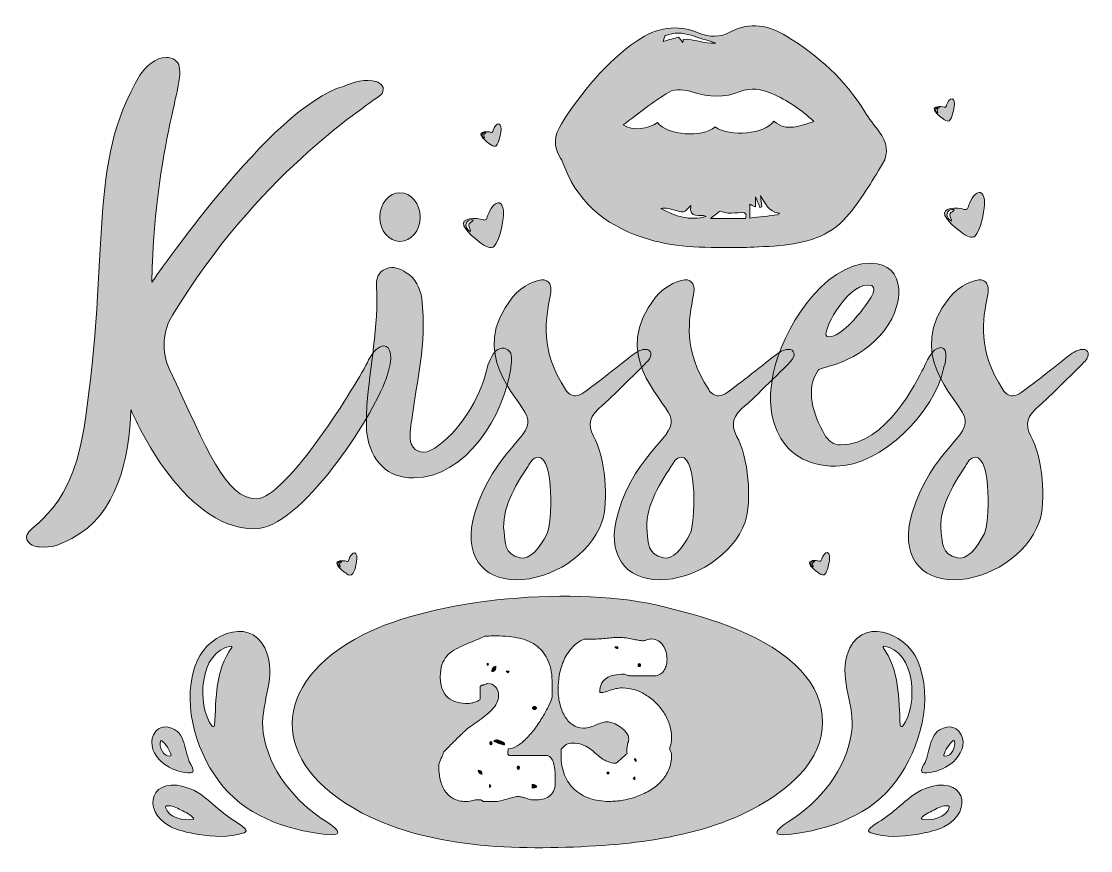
# Model space of a CAD drawing. Header units: inches. Extents: x 146 to 931, y -844 to -235.
import ezdxf

# ---------------------------------------------------------------- set-up
doc = ezdxf.new("R2010")
doc.units = ezdxf.units.IN
doc.header["$MEASUREMENT"] = 0
doc.layers.add('Layer 1', color=7, linetype='Continuous')

# ---------------------------------------------------------------- blocks, each defined once
blk = doc.blocks.new('block 3')
at = {"layer": 'Layer 1', "true_color": 0xf4d561}
h = blk.add_hatch(color=41, dxfattribs=at)
h.dxf.hatch_style = 2
edge = h.paths.add_edge_path()
edge.add_spline(control_points=[(192.46, -533.33), (212.58, -400.72), (194.11, -340.77), (233.52, -274.67), (237.21, -268.51), (245.43, -261.53), (252.82, -261.53), (255.28, -261.53), (257.33, -262.35), (259.39, -263.59), (272.11, -272.21), (245.02, -312.44), (242.14, -426.58), (242.14, -427.4), (330.42, -296.84), (382.97, -282.88), (390.36, -280.01), (398.57, -276.72), (407.6, -279.6), (409.25, -280.01), (411.71, -282.06), (412.12, -283.7), (412.53, -285.35), (411.71, -288.22), (410.48, -289.04), (396.11, -299.71), (319.33, -348.99), (257.33, -450.81), (250.35, -461.48), (249.12, -477.9), (255.28, -490.63), (282.79, -549.75), (296.75, -585.47), (318.92, -585.47), (341.09, -585.47), (393.23, -500.49), (401.44, -483.65), (404.73, -477.08), (409.25, -473.39), (412.53, -473.39), (417.46, -473.39), (420.33, -480.78), (414.17, -497.61), (403.91, -526.35), (351.35, -607.64), (317.69, -607.64), (263.08, -607.64), (226.95, -520.19), (226.95, -520.19), (225.72, -555.09), (217.1, -597.38), (183.43, -614.62), (176.04, -618.73), (168.65, -622.01), (159.62, -620.78), (155.92, -620.78), (152.23, -619.14), (150.58, -615.45), (146.48, -604.77), (181.79, -602.72), (192.46, -533.33)], knot_values=[0, 0, 0, 0, 1, 1, 1, 2, 2, 2, 3, 3, 3, 4, 4, 4, 5, 5, 5, 6, 6, 6, 7, 7, 7, 8, 8, 8, 9, 9, 9, 10, 10, 10, 11, 11, 11, 12, 12, 12, 13, 13, 13, 14, 14, 14, 15, 15, 15, 16, 16, 16, 17, 17, 17, 18, 18, 18, 19, 19, 19, 20, 20, 20, 20], degree=3, periodic=1)
h = blk.add_hatch(color=41, dxfattribs=at)
h.dxf.hatch_style = 2
edge = h.paths.add_edge_path()
edge.add_spline(control_points=[(400.21, -516.91), (402.26, -489.81), (408.83, -457.79), (407.19, -429.87), (406.78, -424.53), (408.01, -419.19), (414.17, -416.73), (419.51, -414.68), (424.43, -416.32), (428.95, -419.6), (435.93, -423.71), (439.21, -430.69), (440.45, -438.49), (444.55, -473.8), (436.34, -498.43), (433.47, -525.53), (432.65, -531.28), (431, -537.44), (432.24, -543.6), (433.47, -549.75), (440.45, -553.45), (446.6, -550.16), (464.26, -541.13), (481.5, -515.68), (487.25, -494.32), (488.48, -488.17), (490.54, -482.01), (494.64, -477.08), (495.87, -475.85), (498.75, -474.62), (500.8, -475.03), (502.44, -475.03), (504.91, -477.08), (505.73, -478.72), (506.96, -482.42), (506.14, -486.11), (505.73, -489.81), (501.21, -523.48), (472.88, -570.28), (434.29, -570.28), (415.81, -570.28), (402.67, -558.38), (400.21, -537.44), (399.39, -530.87), (399.8, -523.89), (400.21, -516.91)], knot_values=[0, 0, 0, 0, 1, 1, 1, 2, 2, 2, 3, 3, 3, 4, 4, 4, 5, 5, 5, 6, 6, 6, 7, 7, 7, 8, 8, 8, 9, 9, 9, 10, 10, 10, 11, 11, 11, 12, 12, 12, 13, 13, 13, 14, 14, 14, 15, 15, 15, 15], degree=3, periodic=1)
edge = h.paths.add_edge_path()
edge.add_spline(control_points=[(424.43, -360.89), (432.65, -360.89), (439.21, -368.69), (439.21, -378.96), (439.21, -388.81), (432.65, -396.61), (424.43, -396.61), (416.22, -396.61), (409.65, -388.81), (409.65, -378.96), (409.65, -368.69), (416.22, -360.89), (424.43, -360.89)], knot_values=[0, 0, 0, 0, 1, 1, 1, 2, 2, 2, 3, 3, 3, 4, 4, 4, 4], degree=3, periodic=1)
h = blk.add_hatch(color=41, dxfattribs=at)
h.dxf.hatch_style = 2
edge = h.paths.add_edge_path()
edge.add_spline(control_points=[(698.68, -492.68), (704.84, -462.71), (734.81, -412.62), (770.12, -412.62), (796.4, -412.62), (796.4, -445.06), (776.28, -466.41), (756.16, -487.76), (733.58, -488.58), (731.53, -491.04), (721.67, -505.41), (727.83, -523.89), (736.05, -538.26), (738.92, -543.18), (743.02, -546.06), (747.95, -546.06), (781.62, -546.06), (803.79, -498.84), (808.72, -489.81), (810.77, -486.53), (814.46, -474.62), (821.44, -474.62), (828.42, -474.62), (823.91, -488.58), (823.5, -489.81), (817.34, -521.01), (778.33, -561.66), (744.26, -561.66), (723.32, -561.66), (708.13, -552.22), (701.15, -535.38), (694.99, -521.42), (695.81, -507.05), (698.68, -492.68)], knot_values=[0, 0, 0, 0, 1, 1, 1, 2, 2, 2, 3, 3, 3, 4, 4, 4, 5, 5, 5, 6, 6, 6, 7, 7, 7, 8, 8, 8, 9, 9, 9, 10, 10, 10, 11, 11, 11, 11], degree=3, periodic=1)
edge = h.paths.add_edge_path()
edge.add_spline(control_points=[(738.1, -466.41), (745.9, -468.46), (759.04, -453.27), (763.96, -446.7), (770.12, -438.9), (777.1, -428.63), (768.07, -428.63), (751.65, -428.63), (732.76, -465.17), (738.1, -466.41)], knot_values=[0, 0, 0, 0, 1, 1, 1, 2, 2, 2, 3, 3, 3, 3], degree=3, periodic=1)
h = blk.add_hatch(color=41, dxfattribs=at)
h.dxf.hatch_style = 2
edge = h.paths.add_edge_path()
edge.add_spline(control_points=[(509.83, -645), (485.2, -645), (470.01, -626.94), (479.45, -595.74), (493.82, -548.52), (523.79, -540.31), (517.63, -524.71), (511.88, -510.75), (473.7, -479.13), (506.96, -437.67), (514.35, -428.63), (525.84, -424.12), (530.36, -424.94), (535.7, -425.76), (535.7, -431.92), (534.88, -435.61), (531.18, -454.91), (527.08, -475.85), (545.96, -505.41), (547.61, -508.28), (550.48, -509.93), (553.35, -509.93), (555.41, -509.93), (557.46, -509.11), (559.51, -507.46), (568.13, -501.3), (587.43, -486.11), (595.64, -479.55), (599.34, -477.08), (602.21, -475.85), (604.68, -475.85), (608.78, -475.85), (610.42, -479.96), (606.32, -484.47), (603.44, -487.76), (577.58, -513.21), (573.06, -516.91), (563.62, -524.3), (561.98, -530.87), (566.49, -539.49), (575.11, -554.68), (577.99, -587.53), (572.65, -602.72), (564.03, -626.94), (535.29, -645), (509.83, -645)], knot_values=[0, 0, 0, 0, 1, 1, 1, 2, 2, 2, 3, 3, 3, 4, 4, 4, 5, 5, 5, 6, 6, 6, 7, 7, 7, 8, 8, 8, 9, 9, 9, 10, 10, 10, 11, 11, 11, 12, 12, 12, 13, 13, 13, 14, 14, 14, 15, 15, 15, 15], degree=3, periodic=1)
edge = h.paths.add_edge_path()
edge.add_spline(control_points=[(500.8, -609.7), (501.62, -617.5), (500.8, -626.12), (512.71, -628.99), (519.28, -630.23), (526.67, -622.83), (532.41, -610.93), (536.11, -604.36), (537.75, -554.68), (525.84, -555.09), (522.15, -555.09), (520.1, -558.79), (518.45, -561.66), (508.6, -576.44), (498.75, -593.68), (500.8, -609.7)], knot_values=[0, 0, 0, 0, 1, 1, 1, 2, 2, 2, 3, 3, 3, 4, 4, 4, 5, 5, 5, 5], degree=3, periodic=1)
h = blk.add_hatch(color=41, dxfattribs=at)
h.dxf.hatch_style = 2
edge = h.paths.add_edge_path()
edge.add_spline(control_points=[(614.93, -645), (590.3, -645), (575.11, -626.94), (584.55, -595.74), (598.92, -548.52), (628.89, -540.31), (622.73, -524.71), (616.98, -510.75), (578.8, -479.13), (612.06, -437.67), (619.45, -428.63), (630.94, -424.12), (635.46, -424.94), (640.8, -425.76), (640.8, -431.92), (639.98, -435.61), (636.28, -454.91), (632.18, -475.85), (651.06, -505.41), (652.7, -508.28), (655.58, -509.93), (658.45, -509.93), (660.51, -509.93), (662.56, -509.11), (664.61, -507.46), (673.24, -501.3), (692.53, -486.11), (700.74, -479.55), (704.44, -477.08), (707.31, -475.85), (709.77, -475.85), (713.88, -475.85), (715.52, -479.96), (711.42, -484.47), (708.54, -487.76), (682.68, -513.21), (678.16, -516.91), (668.72, -524.3), (667.07, -530.87), (671.59, -539.49), (680.21, -554.68), (683.09, -587.53), (677.75, -602.72), (669.13, -626.94), (640.39, -645), (614.93, -645)], knot_values=[0, 0, 0, 0, 1, 1, 1, 2, 2, 2, 3, 3, 3, 4, 4, 4, 5, 5, 5, 6, 6, 6, 7, 7, 7, 8, 8, 8, 9, 9, 9, 10, 10, 10, 11, 11, 11, 12, 12, 12, 13, 13, 13, 14, 14, 14, 15, 15, 15, 15], degree=3, periodic=1)
edge = h.paths.add_edge_path()
edge.add_spline(control_points=[(605.9, -609.7), (606.72, -617.5), (605.9, -626.12), (617.81, -628.99), (624.38, -630.23), (631.77, -622.83), (637.51, -610.93), (641.21, -604.36), (642.85, -554.68), (630.94, -555.09), (627.25, -555.09), (625.2, -558.79), (623.56, -561.66), (613.7, -576.44), (603.85, -593.68), (605.9, -609.7)], knot_values=[0, 0, 0, 0, 1, 1, 1, 2, 2, 2, 3, 3, 3, 4, 4, 4, 5, 5, 5, 5], degree=3, periodic=1)
h = blk.add_hatch(color=41, dxfattribs=at)
h.dxf.hatch_style = 2
edge = h.paths.add_edge_path()
edge.add_spline(control_points=[(830.88, -645), (806.25, -645), (791.06, -626.94), (800.5, -595.74), (814.87, -548.52), (844.84, -540.31), (838.68, -524.71), (832.94, -510.75), (794.75, -479.13), (828.01, -437.67), (835.4, -428.63), (846.9, -424.12), (851.41, -424.94), (856.75, -425.76), (856.75, -431.92), (855.93, -435.61), (852.23, -454.91), (848.13, -475.85), (867.01, -505.41), (868.66, -508.28), (871.53, -509.93), (874.4, -509.93), (876.46, -509.93), (878.51, -509.11), (880.56, -507.46), (889.18, -501.3), (908.48, -486.11), (916.69, -479.55), (920.39, -477.08), (923.26, -475.85), (925.73, -475.85), (929.83, -475.85), (931.47, -479.96), (927.37, -484.47), (924.49, -487.76), (898.63, -513.21), (894.11, -516.91), (884.67, -524.3), (883.02, -530.87), (887.54, -539.49), (896.16, -554.68), (899.04, -587.53), (893.7, -602.72), (885.08, -626.94), (856.34, -645), (830.88, -645)], knot_values=[0, 0, 0, 0, 1, 1, 1, 2, 2, 2, 3, 3, 3, 4, 4, 4, 5, 5, 5, 6, 6, 6, 7, 7, 7, 8, 8, 8, 9, 9, 9, 10, 10, 10, 11, 11, 11, 12, 12, 12, 13, 13, 13, 14, 14, 14, 15, 15, 15, 15], degree=3, periodic=1)
edge = h.paths.add_edge_path()
edge.add_spline(control_points=[(821.85, -609.7), (822.67, -617.5), (821.85, -626.12), (833.76, -628.99), (840.33, -630.23), (847.72, -622.83), (853.47, -610.93), (857.16, -604.36), (858.8, -554.68), (846.9, -555.09), (843.2, -555.09), (841.15, -558.79), (839.51, -561.66), (829.65, -576.44), (819.8, -593.68), (821.85, -609.7)], knot_values=[0, 0, 0, 0, 1, 1, 1, 2, 2, 2, 3, 3, 3, 4, 4, 4, 5, 5, 5, 5], degree=3, periodic=1)
at = {"layer": 'Layer 1', "lineweight": 0}
for points, knots in [([(192.46, -533.33), (212.58, -400.72), (194.11, -340.77), (233.52, -274.67), (237.21, -268.51), (245.43, -261.53), (252.82, -261.53), (255.28, -261.53), (257.33, -262.35), (259.39, -263.59), (272.11, -272.21), (245.02, -312.44), (242.14, -426.58), (242.14, -427.4), (330.42, -296.84), (382.97, -282.88), (390.36, -280.01), (398.57, -276.72), (407.6, -279.6), (409.25, -280.01), (411.71, -282.06), (412.12, -283.7), (412.53, -285.35), (411.71, -288.22), (410.48, -289.04), (396.11, -299.71), (319.33, -348.99), (257.33, -450.81), (250.35, -461.48), (249.12, -477.9), (255.28, -490.63), (282.79, -549.75), (296.75, -585.47), (318.92, -585.47), (341.09, -585.47), (393.23, -500.49), (401.44, -483.65), (404.73, -477.08), (409.25, -473.39), (412.53, -473.39), (417.46, -473.39), (420.33, -480.78), (414.17, -497.61), (403.91, -526.35), (351.35, -607.64), (317.69, -607.64), (263.08, -607.64), (226.95, -520.19), (226.95, -520.19), (225.72, -555.09), (217.1, -597.38), (183.43, -614.62), (176.04, -618.73), (168.65, -622.01), (159.62, -620.78), (155.92, -620.78), (152.23, -619.14), (150.58, -615.45), (146.48, -604.77), (181.79, -602.72), (192.46, -533.33)], [0, 0, 0, 0, 1, 1, 1, 2, 2, 2, 3, 3, 3, 4, 4, 4, 5, 5, 5, 6, 6, 6, 7, 7, 7, 8, 8, 8, 9, 9, 9, 10, 10, 10, 11, 11, 11, 12, 12, 12, 13, 13, 13, 14, 14, 14, 15, 15, 15, 16, 16, 16, 17, 17, 17, 18, 18, 18, 19, 19, 19, 20, 20, 20, 20]), ([(424.43, -360.89), (432.65, -360.89), (439.21, -368.69), (439.21, -378.96), (439.21, -388.81), (432.65, -396.61), (424.43, -396.61), (416.22, -396.61), (409.65, -388.81), (409.65, -378.96), (409.65, -368.69), (416.22, -360.89), (424.43, -360.89)], [0, 0, 0, 0, 1, 1, 1, 2, 2, 2, 3, 3, 3, 4, 4, 4, 4]), ([(400.21, -516.91), (402.26, -489.81), (408.83, -457.79), (407.19, -429.87), (406.78, -424.53), (408.01, -419.19), (414.17, -416.73), (419.51, -414.68), (424.43, -416.32), (428.95, -419.6), (435.93, -423.71), (439.21, -430.69), (440.45, -438.49), (444.55, -473.8), (436.34, -498.43), (433.47, -525.53), (432.65, -531.28), (431, -537.44), (432.24, -543.6), (433.47, -549.75), (440.45, -553.45), (446.6, -550.16), (464.26, -541.13), (481.5, -515.68), (487.25, -494.32), (488.48, -488.17), (490.54, -482.01), (494.64, -477.08), (495.87, -475.85), (498.75, -474.62), (500.8, -475.03), (502.44, -475.03), (504.91, -477.08), (505.73, -478.72), (506.96, -482.42), (506.14, -486.11), (505.73, -489.81), (501.21, -523.48), (472.88, -570.28), (434.29, -570.28), (415.81, -570.28), (402.67, -558.38), (400.21, -537.44), (399.39, -530.87), (399.8, -523.89), (400.21, -516.91)], [0, 0, 0, 0, 1, 1, 1, 2, 2, 2, 3, 3, 3, 4, 4, 4, 5, 5, 5, 6, 6, 6, 7, 7, 7, 8, 8, 8, 9, 9, 9, 10, 10, 10, 11, 11, 11, 12, 12, 12, 13, 13, 13, 14, 14, 14, 15, 15, 15, 15]), ([(698.68, -492.68), (704.84, -462.71), (734.81, -412.62), (770.12, -412.62), (796.4, -412.62), (796.4, -445.06), (776.28, -466.41), (756.16, -487.76), (733.58, -488.58), (731.53, -491.04), (721.67, -505.41), (727.83, -523.89), (736.05, -538.26), (738.92, -543.18), (743.02, -546.06), (747.95, -546.06), (781.62, -546.06), (803.79, -498.84), (808.72, -489.81), (810.77, -486.53), (814.46, -474.62), (821.44, -474.62), (828.42, -474.62), (823.91, -488.58), (823.5, -489.81), (817.34, -521.01), (778.33, -561.66), (744.26, -561.66), (723.32, -561.66), (708.13, -552.22), (701.15, -535.38), (694.99, -521.42), (695.81, -507.05), (698.68, -492.68)], [0, 0, 0, 0, 1, 1, 1, 2, 2, 2, 3, 3, 3, 4, 4, 4, 5, 5, 5, 6, 6, 6, 7, 7, 7, 8, 8, 8, 9, 9, 9, 10, 10, 10, 11, 11, 11, 11]), ([(509.83, -645), (485.2, -645), (470.01, -626.94), (479.45, -595.74), (493.82, -548.52), (523.79, -540.31), (517.63, -524.71), (511.88, -510.75), (473.7, -479.13), (506.96, -437.67), (514.35, -428.63), (525.84, -424.12), (530.36, -424.94), (535.7, -425.76), (535.7, -431.92), (534.88, -435.61), (531.18, -454.91), (527.08, -475.85), (545.96, -505.41), (547.61, -508.28), (550.48, -509.93), (553.35, -509.93), (555.41, -509.93), (557.46, -509.11), (559.51, -507.46), (568.13, -501.3), (587.43, -486.11), (595.64, -479.55), (599.34, -477.08), (602.21, -475.85), (604.68, -475.85), (608.78, -475.85), (610.42, -479.96), (606.32, -484.47), (603.44, -487.76), (577.58, -513.21), (573.06, -516.91), (563.62, -524.3), (561.98, -530.87), (566.49, -539.49), (575.11, -554.68), (577.99, -587.53), (572.65, -602.72), (564.03, -626.94), (535.29, -645), (509.83, -645)], [0, 0, 0, 0, 1, 1, 1, 2, 2, 2, 3, 3, 3, 4, 4, 4, 5, 5, 5, 6, 6, 6, 7, 7, 7, 8, 8, 8, 9, 9, 9, 10, 10, 10, 11, 11, 11, 12, 12, 12, 13, 13, 13, 14, 14, 14, 15, 15, 15, 15]), ([(614.93, -645), (590.3, -645), (575.11, -626.94), (584.55, -595.74), (598.92, -548.52), (628.89, -540.31), (622.73, -524.71), (616.98, -510.75), (578.8, -479.13), (612.06, -437.67), (619.45, -428.63), (630.94, -424.12), (635.46, -424.94), (640.8, -425.76), (640.8, -431.92), (639.98, -435.61), (636.28, -454.91), (632.18, -475.85), (651.06, -505.41), (652.7, -508.28), (655.58, -509.93), (658.45, -509.93), (660.51, -509.93), (662.56, -509.11), (664.61, -507.46), (673.24, -501.3), (692.53, -486.11), (700.74, -479.55), (704.44, -477.08), (707.31, -475.85), (709.77, -475.85), (713.88, -475.85), (715.52, -479.96), (711.42, -484.47), (708.54, -487.76), (682.68, -513.21), (678.16, -516.91), (668.72, -524.3), (667.07, -530.87), (671.59, -539.49), (680.21, -554.68), (683.09, -587.53), (677.75, -602.72), (669.13, -626.94), (640.39, -645), (614.93, -645)], [0, 0, 0, 0, 1, 1, 1, 2, 2, 2, 3, 3, 3, 4, 4, 4, 5, 5, 5, 6, 6, 6, 7, 7, 7, 8, 8, 8, 9, 9, 9, 10, 10, 10, 11, 11, 11, 12, 12, 12, 13, 13, 13, 14, 14, 14, 15, 15, 15, 15]), ([(738.1, -466.41), (745.9, -468.46), (759.04, -453.27), (763.96, -446.7), (770.12, -438.9), (777.1, -428.63), (768.07, -428.63), (751.65, -428.63), (732.76, -465.17), (738.1, -466.41)], [0, 0, 0, 0, 1, 1, 1, 2, 2, 2, 3, 3, 3, 3]), ([(830.88, -645), (806.25, -645), (791.06, -626.94), (800.5, -595.74), (814.87, -548.52), (844.84, -540.31), (838.68, -524.71), (832.94, -510.75), (794.75, -479.13), (828.01, -437.67), (835.4, -428.63), (846.9, -424.12), (851.41, -424.94), (856.75, -425.76), (856.75, -431.92), (855.93, -435.61), (852.23, -454.91), (848.13, -475.85), (867.01, -505.41), (868.66, -508.28), (871.53, -509.93), (874.4, -509.93), (876.46, -509.93), (878.51, -509.11), (880.56, -507.46), (889.18, -501.3), (908.48, -486.11), (916.69, -479.55), (920.39, -477.08), (923.26, -475.85), (925.73, -475.85), (929.83, -475.85), (931.47, -479.96), (927.37, -484.47), (924.49, -487.76), (898.63, -513.21), (894.11, -516.91), (884.67, -524.3), (883.02, -530.87), (887.54, -539.49), (896.16, -554.68), (899.04, -587.53), (893.7, -602.72), (885.08, -626.94), (856.34, -645), (830.88, -645)], [0, 0, 0, 0, 1, 1, 1, 2, 2, 2, 3, 3, 3, 4, 4, 4, 5, 5, 5, 6, 6, 6, 7, 7, 7, 8, 8, 8, 9, 9, 9, 10, 10, 10, 11, 11, 11, 12, 12, 12, 13, 13, 13, 14, 14, 14, 15, 15, 15, 15]), ([(500.8, -609.7), (501.62, -617.5), (500.8, -626.12), (512.71, -628.99), (519.28, -630.23), (526.67, -622.83), (532.41, -610.93), (536.11, -604.36), (537.75, -554.68), (525.84, -555.09), (522.15, -555.09), (520.1, -558.79), (518.45, -561.66), (508.6, -576.44), (498.75, -593.68), (500.8, -609.7)], [0, 0, 0, 0, 1, 1, 1, 2, 2, 2, 3, 3, 3, 4, 4, 4, 5, 5, 5, 5]), ([(605.9, -609.7), (606.72, -617.5), (605.9, -626.12), (617.81, -628.99), (624.38, -630.23), (631.77, -622.83), (637.51, -610.93), (641.21, -604.36), (642.85, -554.68), (630.94, -555.09), (627.25, -555.09), (625.2, -558.79), (623.56, -561.66), (613.7, -576.44), (603.85, -593.68), (605.9, -609.7)], [0, 0, 0, 0, 1, 1, 1, 2, 2, 2, 3, 3, 3, 4, 4, 4, 5, 5, 5, 5]), ([(821.85, -609.7), (822.67, -617.5), (821.85, -626.12), (833.76, -628.99), (840.33, -630.23), (847.72, -622.83), (853.47, -610.93), (857.16, -604.36), (858.8, -554.68), (846.9, -555.09), (843.2, -555.09), (841.15, -558.79), (839.51, -561.66), (829.65, -576.44), (819.8, -593.68), (821.85, -609.7)], [0, 0, 0, 0, 1, 1, 1, 2, 2, 2, 3, 3, 3, 4, 4, 4, 5, 5, 5, 5])]:
    blk.add_open_spline(points, degree=3, knots=knots, dxfattribs=at)
blk = doc.blocks.new('block 4')
at = {"layer": 'Layer 1', "true_color": 0x04c0cc}
h = blk.add_hatch(color=132, dxfattribs=at)
h.dxf.hatch_style = 2
edge = h.paths.add_edge_path()
edge.add_spline(control_points=[(718.74, -711.58), (694.24, -685.52), (653.19, -673.61), (619.4, -665.03), (554, -648.43), (449.22, -658.81), (397.18, -685.47), (328.72, -720.57), (327.34, -779.88), (396.77, -816.16), (448.83, -843.36), (516.59, -843.76), (573.62, -839.93), (623.52, -836.57), (682.57, -824.8), (718.22, -787.64), (740.24, -764.67), (740.07, -734.23), (718.74, -711.58)], knot_values=[0, 0, 0, 0, 1, 1, 1, 2, 2, 2, 3, 3, 3, 4, 4, 4, 5, 5, 5, 6, 6, 6, 6], degree=3, periodic=1)
edge = h.paths.add_edge_path()
edge.add_spline(control_points=[(538.43, -794.08), (538.43, -796.55), (537.99, -798.59), (537.11, -800.21), (536.23, -801.83), (535.1, -803.1), (533.7, -804.03), (532.3, -804.97), (530.73, -805.63), (529.01, -806.01), (527.28, -806.4), (525.59, -806.59), (523.94, -806.59), (522.35, -806.59), (520.99, -806.46), (519.87, -806.22), (518.75, -805.97), (517.72, -805.68), (516.78, -805.35), (515.85, -805.02), (514.96, -804.73), (514.11, -804.49), (513.26, -804.24), (512.31, -804.12), (511.27, -804.12), (510.01, -804.12), (508.68, -804.31), (507.28, -804.69), (505.88, -805.08), (504.44, -805.49), (502.96, -805.93), (501.48, -806.37), (499.92, -806.78), (498.31, -807.16), (496.69, -807.55), (495.06, -807.74), (493.41, -807.74), (493.14, -807.74), (492.63, -807.74), (491.89, -807.74), (491.15, -807.74), (490.35, -807.72), (489.5, -807.7), (488.65, -807.67), (487.85, -807.65), (487.11, -807.65), (486.37, -807.65), (485.84, -807.65), (485.51, -807.65), (484.9, -807.05), (484.32, -806.69), (483.74, -806.59), (483.16, -806.48), (482.47, -806.42), (481.64, -806.42), (480.49, -806.42), (479.27, -806.63), (477.98, -807.04), (476.69, -807.45), (474.92, -807.65), (472.67, -807.65), (469.1, -807.65), (466.07, -806.97), (463.58, -805.6), (461.08, -804.23), (459.04, -802.35), (457.45, -799.96), (455.85, -797.57), (454.7, -794.78), (453.99, -791.57), (453.28, -788.36), (452.92, -784.89), (452.92, -781.16), (452.92, -780.66), (453.08, -779.99), (453.41, -779.14), (453.74, -778.29), (454.1, -777.41), (454.48, -776.5), (454.87, -775.6), (455.25, -774.72), (455.63, -773.87), (456.02, -773.02), (456.24, -772.3), (456.29, -771.69), (456.68, -771.25), (457.28, -770.62), (458.1, -769.8), (458.93, -768.98), (459.84, -768.04), (460.86, -767), (461.88, -765.96), (462.95, -764.88), (464.07, -763.75), (465.19, -762.62), (466.26, -761.57), (467.28, -760.58), (468.3, -759.59), (469.2, -758.72), (470, -757.95), (470.79, -757.18), (471.35, -756.63), (471.68, -756.3), (473, -755.04), (474.54, -753.79), (476.29, -752.56), (478.05, -751.32), (479.86, -750.05), (481.72, -748.73), (483.59, -747.41), (485.43, -746.06), (487.24, -744.65), (489.05, -743.26), (490.67, -741.79), (492.09, -740.25), (493.52, -738.72), (494.67, -737.1), (495.55, -735.4), (496.43, -733.7), (496.87, -731.89), (496.87, -729.96), (496.87, -727.33), (496.11, -725.19), (494.6, -723.54), (493.09, -721.9), (491.19, -721.08), (488.88, -721.08), (488.83, -721.08), (488.62, -721.13), (488.27, -721.24), (487.91, -721.35), (487.55, -721.48), (487.2, -721.61), (486.84, -721.75), (486.5, -721.89), (486.17, -722.02), (485.84, -722.16), (485.62, -722.23), (485.51, -722.23), (485.51, -722.23), (484.61, -722.23), (484.61, -722.23), (484.38, -722.23), (484.11, -722.39), (483.78, -722.72), (483.45, -723.05), (483.29, -723.27), (483.29, -723.38), (483.29, -723.38), (483.29, -732.35), (483.29, -732.35), (483.29, -732.85), (482.9, -733.3), (482.14, -733.71), (481.37, -734.12), (480.48, -734.48), (479.46, -734.78), (478.45, -735.08), (477.44, -735.33), (476.46, -735.52), (475.47, -735.71), (474.78, -735.81), (474.4, -735.81), (471.55, -735.81), (468.87, -735.49), (466.38, -734.86), (463.88, -734.23), (461.71, -733.15), (459.87, -731.61), (458.03, -730.08), (456.59, -728.03), (455.55, -725.48), (454.51, -722.93), (453.99, -719.76), (453.99, -715.97), (453.99, -712.57), (454.41, -709.68), (455.26, -707.29), (456.11, -704.9), (457.28, -702.85), (458.76, -701.12), (460.24, -699.39), (462.01, -697.91), (464.07, -696.67), (466.13, -695.44), (468.36, -694.29), (470.78, -693.22), (473.19, -692.15), (475.76, -691.08), (478.47, -690.01), (481.19, -688.94), (483.92, -687.69), (486.66, -686.26), (486.99, -686.26), (487.55, -686.26), (488.35, -686.26), (489.14, -686.26), (489.98, -686.25), (490.86, -686.22), (491.74, -686.2), (492.57, -686.18), (493.37, -686.18), (494.16, -686.18), (494.73, -686.18), (495.06, -686.18), (501.42, -686.18), (507.14, -686.76), (512.22, -687.91), (517.29, -689.06), (521.6, -691.01), (525.14, -693.75), (528.68, -696.5), (531.4, -700.14), (533.33, -704.7), (535.25, -709.25), (536.21, -714.91), (536.21, -721.65), (536.21, -722.04), (536.21, -722.68), (536.21, -723.59), (536.21, -724.49), (536.19, -725.45), (536.17, -726.47), (536.14, -727.48), (536.12, -728.44), (536.12, -729.35), (536.12, -730.25), (536.12, -730.87), (536.12, -731.2), (535.63, -732.9), (534.78, -735.01), (533.57, -737.54), (532.37, -740.06), (530.93, -742.72), (529.25, -745.52), (527.58, -748.32), (525.7, -751.13), (523.62, -753.96), (521.53, -756.78), (519.38, -759.3), (517.15, -761.53), (514.93, -763.75), (512.7, -765.56), (510.45, -766.96), (508.2, -768.36), (506.03, -769.06), (503.94, -769.06), (503.94, -769.17), (503.92, -769.4), (503.86, -769.76), (503.81, -770.12), (503.75, -770.5), (503.7, -770.91), (503.64, -771.32), (503.59, -771.7), (503.53, -772.06), (503.48, -772.42), (503.48, -772.65), (503.53, -772.76), (503.59, -772.93), (503.75, -773.16), (504.03, -773.46), (504.3, -773.76), (504.49, -773.91), (504.6, -773.91), (504.6, -773.91), (531.6, -773.91), (531.6, -773.91), (532.86, -773.91), (533.92, -774.34), (534.77, -775.19), (535.62, -776.04), (536.29, -777.12), (536.78, -778.44), (537.27, -779.76), (537.65, -781.21), (537.89, -782.8), (538.14, -784.39), (538.3, -785.93), (538.39, -787.41), (538.47, -788.89), (538.5, -790.24), (538.47, -791.44), (538.44, -792.65), (538.43, -793.53), (538.43, -794.08)], knot_values=[0, 0, 0, 0, 1, 1, 1, 2, 2, 2, 3, 3, 3, 4, 4, 4, 5, 5, 5, 6, 6, 6, 7, 7, 7, 8, 8, 8, 9, 9, 9, 10, 10, 10, 11, 11, 11, 12, 12, 12, 13, 13, 13, 14, 14, 14, 15, 15, 15, 16, 16, 16, 17, 17, 17, 18, 18, 18, 19, 19, 19, 20, 20, 20, 21, 21, 21, 22, 22, 22, 23, 23, 23, 24, 24, 24, 25, 25, 25, 26, 26, 26, 27, 27, 27, 28, 28, 28, 29, 29, 29, 30, 30, 30, 31, 31, 31, 32, 32, 32, 33, 33, 33, 34, 34, 34, 35, 35, 35, 36, 36, 36, 37, 37, 37, 38, 38, 38, 39, 39, 39, 40, 40, 40, 41, 41, 41, 42, 42, 42, 43, 43, 43, 44, 44, 44, 45, 45, 45, 46, 46, 46, 47, 47, 47, 48, 48, 48, 49, 49, 49, 50, 50, 50, 51, 51, 51, 52, 52, 52, 53, 53, 53, 54, 54, 54, 55, 55, 55, 56, 56, 56, 57, 57, 57, 58, 58, 58, 59, 59, 59, 60, 60, 60, 61, 61, 61, 62, 62, 62, 63, 63, 63, 64, 64, 64, 65, 65, 65, 66, 66, 66, 67, 67, 67, 68, 68, 68, 69, 69, 69, 70, 70, 70, 71, 71, 71, 72, 72, 72, 73, 73, 73, 74, 74, 74, 75, 75, 75, 76, 76, 76, 77, 77, 77, 78, 78, 78, 79, 79, 79, 80, 80, 80, 81, 81, 81, 82, 82, 82, 83, 83, 83, 84, 84, 84, 85, 85, 85, 86, 86, 86, 87, 87, 87, 88, 88, 88, 89, 89, 89, 90, 90, 90, 91, 91, 91, 92, 92, 92, 93, 93, 93, 94, 94, 94, 95, 95, 95, 95], degree=3, periodic=1)
edge = h.paths.add_edge_path()
edge.add_spline(control_points=[(623.24, -771.32), (623.65, -772.01), (623.85, -772.84), (623.85, -773.83), (623.85, -777.56), (623.2, -780.99), (621.88, -784.12), (620.56, -787.25), (618.76, -790.07), (616.49, -792.6), (614.21, -795.12), (611.55, -797.32), (608.5, -799.18), (605.46, -801.04), (602.23, -802.61), (598.84, -803.87), (595.43, -805.13), (591.95, -806.08), (588.38, -806.71), (584.82, -807.34), (581.36, -807.65), (578.01, -807.65), (572.85, -807.65), (568.11, -806.92), (563.77, -805.44), (559.44, -803.95), (555.71, -801.77), (552.58, -798.89), (549.45, -796.01), (547.03, -792.48), (545.3, -788.32), (543.57, -784.15), (542.71, -779.34), (542.71, -773.91), (542.71, -773.75), (542.71, -773.46), (542.71, -773.05), (542.71, -772.64), (542.72, -772.18), (542.75, -771.69), (542.77, -771.2), (542.8, -770.73), (542.83, -770.29), (542.86, -769.85), (542.87, -769.55), (542.87, -769.39), (543.64, -768.4), (544.34, -767.62), (544.97, -767.04), (545.6, -766.46), (546.22, -766.01), (546.82, -765.68), (547.42, -765.35), (548.07, -765.14), (548.75, -765.03), (549.44, -764.91), (550.22, -764.86), (551.1, -764.86), (553.79, -764.86), (556.11, -765.23), (558.05, -765.97), (560, -766.71), (561.77, -767.62), (563.36, -768.69), (564.95, -769.76), (566.43, -770.94), (567.81, -772.23), (569.18, -773.51), (570.61, -774.69), (572.09, -775.77), (573.57, -776.83), (575.16, -777.74), (576.86, -778.48), (578.56, -779.22), (580.54, -779.59), (582.79, -779.59), (583.06, -779.59), (583.55, -779.28), (584.27, -778.64), (584.98, -778.02), (585.76, -777.31), (586.61, -776.55), (587.46, -775.78), (588.31, -775.01), (589.16, -774.24), (590.01, -773.47), (590.69, -772.98), (591.18, -772.76), (591.02, -771.12), (590.99, -769.74), (591.1, -768.65), (591.21, -767.55), (591.36, -766.62), (591.55, -765.85), (591.74, -765.08), (591.92, -764.41), (592.09, -763.83), (592.25, -763.26), (592.33, -762.61), (592.33, -761.9), (592.33, -760.14), (591.73, -758.49), (590.52, -756.96), (589.32, -755.42), (587.87, -754.08), (586.2, -752.93), (584.53, -751.77), (582.77, -750.87), (580.93, -750.21), (579.1, -749.55), (577.52, -749.22), (576.2, -749.22), (575.05, -749.22), (573.83, -749.46), (572.54, -749.92), (571.25, -750.39), (569.89, -750.91), (568.47, -751.49), (567.04, -752.06), (565.55, -752.6), (563.98, -753.09), (562.42, -753.58), (560.76, -753.83), (559, -753.83), (555.98, -753.83), (553.31, -753), (550.98, -751.32), (548.64, -749.65), (546.71, -747.45), (545.17, -744.74), (543.64, -742.02), (542.47, -738.94), (541.68, -735.48), (540.88, -732.02), (540.49, -728.51), (540.49, -724.95), (540.49, -722.09), (540.77, -718.9), (541.35, -715.36), (541.92, -711.82), (542.94, -708.33), (544.39, -704.9), (545.84, -701.48), (547.82, -698.29), (550.32, -695.36), (552.82, -692.42), (555.96, -690.13), (559.74, -688.49), (560.51, -688.54), (561.24, -688.58), (561.92, -688.61), (562.61, -688.64), (563.28, -688.65), (563.94, -688.65), (566.08, -688.65), (568.08, -688.58), (569.95, -688.44), (571.81, -688.31), (573.6, -688.16), (575.3, -687.99), (577, -687.83), (578.62, -687.68), (580.15, -687.54), (581.69, -687.4), (583.22, -687.33), (584.76, -687.33), (586.79, -687.33), (588.67, -687.46), (590.4, -687.7), (592.13, -687.95), (593.73, -688.22), (595.21, -688.53), (596.7, -688.83), (598.07, -689.1), (599.33, -689.35), (600.59, -689.6), (601.8, -689.72), (602.95, -689.72), (603.44, -689.72), (603.91, -689.65), (604.35, -689.52), (604.79, -689.38), (605.24, -689.23), (605.71, -689.06), (606.17, -688.9), (606.69, -688.75), (607.27, -688.61), (607.85, -688.47), (608.49, -688.4), (609.2, -688.4), (611.12, -688.4), (612.78, -688.87), (614.18, -689.8), (615.58, -690.73), (616.75, -691.93), (617.68, -693.38), (618.61, -694.84), (619.31, -696.44), (619.78, -698.2), (620.25, -699.95), (620.48, -701.68), (620.48, -703.38), (620.48, -704.7), (620.33, -706.02), (620.03, -707.33), (619.72, -708.65), (619.26, -709.86), (618.63, -710.95), (618, -712.05), (617.17, -713), (616.16, -713.79), (615.14, -714.59), (613.92, -715.15), (612.5, -715.48), (612.5, -715.48), (593.4, -715.48), (593.4, -715.48), (593.29, -715.48), (593.02, -715.43), (592.58, -715.31), (592.14, -715.21), (591.67, -715.07), (591.18, -714.91), (590.69, -714.74), (590.2, -714.6), (589.74, -714.49), (589.27, -714.38), (588.99, -714.33), (588.88, -714.33), (586.3, -714.33), (583.92, -714.53), (581.76, -714.94), (579.59, -715.36), (577.73, -716.07), (576.16, -717.08), (574.6, -718.1), (573.37, -719.47), (572.5, -721.2), (571.62, -722.93), (571.18, -725.11), (571.18, -727.74), (572.72, -727.74), (574.07, -727.57), (575.26, -727.21), (576.44, -726.85), (577.63, -726.47), (578.84, -726.05), (580.04, -725.64), (581.36, -725.26), (582.79, -724.9), (584.21, -724.55), (585.91, -724.37), (587.89, -724.37), (590.96, -724.37), (593.99, -724.85), (596.98, -725.81), (599.97, -726.77), (602.8, -728.1), (605.46, -729.8), (608.12, -731.5), (610.58, -733.5), (612.83, -735.81), (615.07, -738.11), (617.02, -740.62), (618.67, -743.34), (620.32, -746.06), (621.59, -748.89), (622.5, -751.86), (623.4, -754.82), (623.85, -757.81), (623.85, -760.83), (623.85, -762.04), (623.79, -763.04), (623.65, -763.83), (623.51, -764.63), (623.37, -765.31), (623.24, -765.89), (623.1, -766.46), (622.96, -766.99), (622.82, -767.45), (622.69, -767.92), (622.62, -768.4), (622.62, -768.89), (622.62, -769.83), (622.82, -770.64), (623.24, -771.32)], knot_values=[0, 0, 0, 0, 1, 1, 1, 2, 2, 2, 3, 3, 3, 4, 4, 4, 5, 5, 5, 6, 6, 6, 7, 7, 7, 8, 8, 8, 9, 9, 9, 10, 10, 10, 11, 11, 11, 12, 12, 12, 13, 13, 13, 14, 14, 14, 15, 15, 15, 16, 16, 16, 17, 17, 17, 18, 18, 18, 19, 19, 19, 20, 20, 20, 21, 21, 21, 22, 22, 22, 23, 23, 23, 24, 24, 24, 25, 25, 25, 26, 26, 26, 27, 27, 27, 28, 28, 28, 29, 29, 29, 30, 30, 30, 31, 31, 31, 32, 32, 32, 33, 33, 33, 34, 34, 34, 35, 35, 35, 36, 36, 36, 37, 37, 37, 38, 38, 38, 39, 39, 39, 40, 40, 40, 41, 41, 41, 42, 42, 42, 43, 43, 43, 44, 44, 44, 45, 45, 45, 46, 46, 46, 47, 47, 47, 48, 48, 48, 49, 49, 49, 50, 50, 50, 51, 51, 51, 52, 52, 52, 53, 53, 53, 54, 54, 54, 55, 55, 55, 56, 56, 56, 57, 57, 57, 58, 58, 58, 59, 59, 59, 60, 60, 60, 61, 61, 61, 62, 62, 62, 63, 63, 63, 64, 64, 64, 65, 65, 65, 66, 66, 66, 67, 67, 67, 68, 68, 68, 69, 69, 69, 70, 70, 70, 71, 71, 71, 72, 72, 72, 73, 73, 73, 74, 74, 74, 75, 75, 75, 76, 76, 76, 77, 77, 77, 78, 78, 78, 79, 79, 79, 80, 80, 80, 81, 81, 81, 82, 82, 82, 83, 83, 83, 84, 84, 84, 85, 85, 85, 86, 86, 86, 87, 87, 87, 88, 88, 88, 89, 89, 89, 90, 90, 90, 91, 91, 91, 92, 92, 92, 93, 93, 93, 94, 94, 94, 95, 95, 95, 95], degree=3, periodic=1)
h = blk.add_hatch(color=132, dxfattribs=at)
h.dxf.hatch_style = 2
edge = h.paths.add_edge_path()
edge.add_spline(control_points=[(370.67, -822.76), (347.19, -808.01), (327.98, -784.37), (324.03, -757.23), (321.08, -737.05), (333.26, -719.68), (327.21, -700.01), (318.16, -670.61), (284.53, -683.66), (275.72, -704.04), (263.35, -732.6), (273.71, -768.39), (291.1, -792.41), (309.28, -817.49), (340.14, -828.59), (370.21, -831.88), (381.85, -833.17), (381.48, -829.56), (370.67, -822.76)], knot_values=[0, 0, 0, 0, 1, 1, 1, 2, 2, 2, 3, 3, 3, 4, 4, 4, 5, 5, 5, 6, 6, 6, 6], degree=3, periodic=1)
edge = h.paths.add_edge_path()
edge.add_spline(control_points=[(300.94, -694.77), (288.78, -711.02), (289.43, -732.22), (288.36, -751.67), (288.29, -752.81), (286.99, -753.05), (286.34, -752.21), (275.13, -737.64), (276.87, -696.83), (300.39, -693.81), (300.84, -693.76), (301.21, -694.41), (300.94, -694.77)], knot_values=[0, 0, 0, 0, 1, 1, 1, 2, 2, 2, 3, 3, 3, 4, 4, 4, 4], degree=3, periodic=1)
h = blk.add_hatch(color=132, dxfattribs=at)
h.dxf.hatch_style = 2
edge = h.paths.add_edge_path()
edge.add_spline(control_points=[(788.89, -792.41), (806.29, -768.39), (816.65, -732.6), (804.28, -704.04), (795.47, -683.66), (761.85, -670.61), (752.8, -700.01), (746.75, -719.68), (758.93, -737.05), (755.98, -757.23), (752.02, -784.37), (732.81, -808.01), (709.34, -822.76), (698.52, -829.56), (698.15, -833.17), (709.79, -831.88), (739.87, -828.59), (770.71, -817.49), (788.89, -792.41)], knot_values=[0, 0, 0, 0, 1, 1, 1, 2, 2, 2, 3, 3, 3, 4, 4, 4, 5, 5, 5, 6, 6, 6, 6], degree=3, periodic=1)
edge = h.paths.add_edge_path()
edge.add_spline(control_points=[(779.62, -693.81), (803.12, -696.83), (804.87, -737.64), (793.66, -752.21), (793.01, -753.05), (791.71, -752.81), (791.65, -751.67), (790.57, -732.22), (791.22, -711.02), (779.06, -694.77), (778.79, -694.41), (779.15, -693.76), (779.62, -693.81)], knot_values=[0, 0, 0, 0, 1, 1, 1, 2, 2, 2, 3, 3, 3, 4, 4, 4, 4], degree=3, periodic=1)
h = blk.add_hatch(color=132, dxfattribs=at)
h.dxf.hatch_style = 2
edge = h.paths.add_edge_path()
edge.add_spline(control_points=[(584.43, -695.48), (584.43, -695.48), (584.43, -694.16), (584.43, -694.16), (584.43, -694.16), (582.21, -694.16), (582.21, -694.16), (582.65, -695.04), (583.39, -695.48), (584.43, -695.48)], knot_values=[0, 0, 0, 0, 1, 1, 1, 2, 2, 2, 3, 3, 3, 3], degree=3, periodic=1)
h = blk.add_hatch(color=132, dxfattribs=at)
h.dxf.hatch_style = 2
edge = h.paths.add_edge_path()
edge.add_spline(control_points=[(488.88, -706.51), (488.72, -706.46), (488.6, -706.5), (488.51, -706.63), (488.43, -706.77), (488.39, -706.92), (488.39, -707.08), (488.39, -707.25), (488.43, -707.39), (488.51, -707.5), (488.6, -707.61), (488.72, -707.64), (488.88, -707.58), (489.21, -707.47), (489.38, -707.29), (489.38, -707.04), (489.38, -706.8), (489.21, -706.62), (488.88, -706.51)], knot_values=[0, 0, 0, 0, 1, 1, 1, 2, 2, 2, 3, 3, 3, 4, 4, 4, 5, 5, 5, 6, 6, 6, 6], degree=3, periodic=1)
h = blk.add_hatch(color=132, dxfattribs=at)
h.dxf.hatch_style = 2
edge = h.paths.add_edge_path()
edge.add_spline(control_points=[(491.93, -712.35), (493.14, -712.35), (493.93, -711.98), (494.32, -711.24), (494.7, -710.5), (494.89, -709.58), (494.89, -708.49), (493.69, -708.49), (492.89, -708.85), (492.51, -709.6), (492.12, -710.34), (491.93, -711.26), (491.93, -712.35)], knot_values=[0, 0, 0, 0, 1, 1, 1, 2, 2, 2, 3, 3, 3, 4, 4, 4, 4], degree=3, periodic=1)
h = blk.add_hatch(color=132, dxfattribs=at)
h.dxf.hatch_style = 2
h.paths.add_polyline_path([(504.6, -712.11), (502.38, -712.11), (503.53, -713.26)])
h = blk.add_hatch(color=132, dxfattribs=at)
h.dxf.hatch_style = 2
edge = h.paths.add_edge_path()
edge.add_spline(control_points=[(600.15, -708.73), (600.42, -708.73), (600.65, -708.62), (600.81, -708.4), (600.98, -708.18), (601.06, -707.92), (601.06, -707.62), (601.06, -707.32), (600.98, -707.06), (600.81, -706.84), (600.65, -706.62), (600.42, -706.51), (600.15, -706.51), (599.88, -706.51), (599.67, -706.62), (599.53, -706.84), (599.4, -707.06), (599.33, -707.32), (599.33, -707.62), (599.33, -707.92), (599.4, -708.18), (599.53, -708.4), (599.67, -708.62), (599.88, -708.73), (600.15, -708.73)], knot_values=[0, 0, 0, 0, 1, 1, 1, 2, 2, 2, 3, 3, 3, 4, 4, 4, 5, 5, 5, 6, 6, 6, 7, 7, 7, 8, 8, 8, 8], degree=3, periodic=1)
h = blk.add_hatch(color=132, dxfattribs=at)
h.dxf.hatch_style = 2
edge = h.paths.add_edge_path()
edge.add_spline(control_points=[(522.63, -740.17), (522.63, -740.22), (522.7, -740.25), (522.83, -740.25), (522.97, -740.25), (523.09, -740.25), (523.2, -740.25), (523.26, -740.25), (523.35, -740.25), (523.49, -740.25), (523.63, -740.25), (523.72, -740.22), (523.78, -740.17), (523.89, -740.12), (524.08, -739.95), (524.36, -739.68), (524.63, -739.4), (524.79, -739.21), (524.85, -739.1), (524.79, -738.99), (524.63, -738.79), (524.36, -738.48), (524.08, -738.18), (523.89, -738), (523.78, -737.95), (523.72, -737.95), (523.63, -737.94), (523.49, -737.91), (523.35, -737.88), (523.26, -737.87), (523.2, -737.87), (523.2, -737.87), (522.87, -737.87), (522.87, -737.87), (522.76, -737.92), (522.68, -737.95), (522.63, -737.95), (522.52, -738), (522.32, -738.18), (522.05, -738.48), (521.78, -738.79), (521.58, -738.99), (521.48, -739.1), (521.58, -739.21), (521.78, -739.4), (522.05, -739.68), (522.32, -739.95), (522.52, -740.12), (522.63, -740.17)], knot_values=[0, 0, 0, 0, 1, 1, 1, 2, 2, 2, 3, 3, 3, 4, 4, 4, 5, 5, 5, 6, 6, 6, 7, 7, 7, 8, 8, 8, 9, 9, 9, 10, 10, 10, 11, 11, 11, 12, 12, 12, 13, 13, 13, 14, 14, 14, 15, 15, 15, 16, 16, 16, 16], degree=3, periodic=1)
h = blk.add_hatch(color=132, dxfattribs=at)
h.dxf.hatch_style = 2
edge = h.paths.add_edge_path()
edge.add_spline(control_points=[(249.28, -778.51), (253.9, -782.56), (260.13, -785.5), (266.45, -786.43), (273.13, -787.4), (274.05, -785.97), (270.86, -780.5), (270.31, -779.57), (269.82, -778.6), (269.46, -777.52), (268.6, -774.97), (267.93, -772.36), (267.25, -769.76), (266.21, -765.73), (264.43, -759.21), (261.06, -756.44), (255.53, -751.88), (247.67, -750.94), (243.57, -758.69), (239.96, -765.52), (244.01, -773.9), (249.28, -778.51)], knot_values=[0, 0, 0, 0, 1, 1, 1, 2, 2, 2, 3, 3, 3, 4, 4, 4, 5, 5, 5, 6, 6, 6, 7, 7, 7, 7], degree=3, periodic=1)
edge = h.paths.add_edge_path()
edge.add_spline(control_points=[(248.52, -763.42), (248.66, -762.93), (249.21, -762.85), (249.57, -763.14), (252.47, -765.46), (255.28, -769.97), (256.33, -773.55), (256.46, -773.98), (256.11, -774.37), (255.68, -774.39), (250.59, -774.7), (247.28, -767.67), (248.52, -763.42)], knot_values=[0, 0, 0, 0, 1, 1, 1, 2, 2, 2, 3, 3, 3, 4, 4, 4, 4], degree=3, periodic=1)
h = blk.add_hatch(color=132, dxfattribs=at)
h.dxf.hatch_style = 2
edge = h.paths.add_edge_path()
edge.add_spline(control_points=[(813.56, -786.43), (819.87, -785.5), (826.09, -782.56), (830.73, -778.51), (835.98, -773.9), (840.05, -765.52), (836.43, -758.69), (832.33, -750.94), (824.47, -751.88), (818.93, -756.44), (815.56, -759.21), (813.79, -765.73), (812.75, -769.76), (812.07, -772.36), (811.4, -774.97), (810.54, -777.52), (810.19, -778.6), (809.68, -779.57), (809.15, -780.5), (805.96, -785.97), (806.87, -787.4), (813.56, -786.43)], knot_values=[0, 0, 0, 0, 1, 1, 1, 2, 2, 2, 3, 3, 3, 4, 4, 4, 5, 5, 5, 6, 6, 6, 7, 7, 7, 7], degree=3, periodic=1)
edge = h.paths.add_edge_path()
edge.add_spline(control_points=[(823.67, -773.55), (824.71, -769.97), (827.52, -765.46), (830.43, -763.14), (830.78, -762.85), (831.34, -762.93), (831.49, -763.42), (832.73, -767.67), (829.41, -774.7), (824.32, -774.39), (823.89, -774.37), (823.54, -773.98), (823.67, -773.55)], knot_values=[0, 0, 0, 0, 1, 1, 1, 2, 2, 2, 3, 3, 3, 4, 4, 4, 4], degree=3, periodic=1)
h = blk.add_hatch(color=132, dxfattribs=at)
h.dxf.hatch_style = 2
edge = h.paths.add_edge_path()
edge.add_spline(control_points=[(491.19, -763.79), (490.91, -763.79), (490.71, -763.9), (490.57, -764.12), (490.43, -764.34), (490.37, -764.6), (490.37, -764.9), (490.37, -765.2), (490.43, -765.46), (490.57, -765.68), (490.71, -765.9), (490.91, -766.01), (491.19, -766.01), (491.46, -766.01), (491.67, -765.9), (491.81, -765.68), (491.94, -765.46), (492.01, -765.2), (492.01, -764.9), (492.01, -764.6), (491.94, -764.34), (491.81, -764.12), (491.67, -763.9), (491.46, -763.79), (491.19, -763.79)], knot_values=[0, 0, 0, 0, 1, 1, 1, 2, 2, 2, 3, 3, 3, 4, 4, 4, 5, 5, 5, 6, 6, 6, 7, 7, 7, 8, 8, 8, 8], degree=3, periodic=1)
h = blk.add_hatch(color=132, dxfattribs=at)
h.dxf.hatch_style = 2
edge = h.paths.add_edge_path()
edge.add_spline(control_points=[(500.74, -764.57), (500.41, -764.38), (499.99, -764.16), (499.5, -763.91), (499.01, -763.67), (498.51, -763.42), (498.02, -763.17), (497.53, -762.93), (497.11, -762.75), (496.79, -762.64), (496.73, -762.64), (496.57, -762.62), (496.29, -762.6), (496.02, -762.57), (495.8, -762.56), (495.63, -762.56), (495.19, -762.56), (494.77, -762.61), (494.36, -762.72), (493.95, -762.83), (493.63, -763.19), (493.41, -763.79), (493.69, -763.9), (494.14, -764.07), (494.77, -764.28), (495.4, -764.5), (496.07, -764.74), (496.79, -764.98), (497.5, -765.23), (498.17, -765.45), (498.8, -765.64), (499.43, -765.84), (499.88, -765.96), (500.16, -766.01), (500.27, -766.07), (500.45, -766.11), (500.69, -766.14), (500.94, -766.17), (501.12, -766.18), (501.23, -766.18), (501.23, -766.18), (501.23, -764.94), (501.23, -764.94), (501.23, -764.89), (501.06, -764.76), (500.74, -764.57)], knot_values=[0, 0, 0, 0, 1, 1, 1, 2, 2, 2, 3, 3, 3, 4, 4, 4, 5, 5, 5, 6, 6, 6, 7, 7, 7, 8, 8, 8, 9, 9, 9, 10, 10, 10, 11, 11, 11, 12, 12, 12, 13, 13, 13, 14, 14, 14, 15, 15, 15, 15], degree=3, periodic=1)
h = blk.add_hatch(color=132, dxfattribs=at)
h.dxf.hatch_style = 2
edge = h.paths.add_edge_path()
edge.add_spline(control_points=[(596.78, -776.13), (596.78, -776.19), (596.76, -776.29), (596.74, -776.42), (596.71, -776.56), (596.7, -776.66), (596.7, -776.71), (596.7, -776.88), (596.72, -776.99), (596.78, -777.04), (596.78, -777.15), (596.78, -777.23), (596.78, -777.29), (596.83, -777.4), (597.01, -777.59), (597.31, -777.86), (597.61, -778.14), (597.82, -778.33), (597.93, -778.44), (597.93, -778.44), (597.93, -777.86), (597.93, -777.86), (597.93, -777.86), (597.93, -777.29), (597.93, -777.29), (597.82, -777.18), (597.63, -776.99), (597.35, -776.71), (597.08, -776.44), (596.89, -776.25), (596.78, -776.13)], knot_values=[0, 0, 0, 0, 1, 1, 1, 2, 2, 2, 3, 3, 3, 4, 4, 4, 5, 5, 5, 6, 6, 6, 7, 7, 7, 8, 8, 8, 9, 9, 9, 10, 10, 10, 10], degree=3, periodic=1)
h = blk.add_hatch(color=132, dxfattribs=at)
h.dxf.hatch_style = 2
edge = h.paths.add_edge_path()
edge.add_spline(control_points=[(481.89, -784.86), (481.89, -785.74), (482.15, -786.42), (482.67, -786.92), (483.19, -787.41), (483.86, -787.66), (484.69, -787.66), (484.69, -786.83), (484.44, -786.16), (483.95, -785.64), (483.45, -785.12), (482.77, -784.86), (481.89, -784.86)], knot_values=[0, 0, 0, 0, 1, 1, 1, 2, 2, 2, 3, 3, 3, 4, 4, 4, 4], degree=3, periodic=1)
h = blk.add_hatch(color=132, dxfattribs=at)
h.dxf.hatch_style = 2
edge = h.paths.add_edge_path()
edge.add_spline(control_points=[(511.35, -781.81), (511.08, -781.81), (510.87, -781.92), (510.74, -782.14), (510.6, -782.36), (510.53, -782.62), (510.53, -782.92), (510.53, -783.23), (510.6, -783.49), (510.74, -783.71), (510.87, -783.93), (511.08, -784.04), (511.35, -784.04), (511.63, -784.04), (511.85, -783.93), (512.01, -783.71), (512.17, -783.49), (512.26, -783.23), (512.26, -782.92), (512.26, -782.62), (512.17, -782.36), (512.01, -782.14), (511.85, -781.92), (511.63, -781.81), (511.35, -781.81)], knot_values=[0, 0, 0, 0, 1, 1, 1, 2, 2, 2, 3, 3, 3, 4, 4, 4, 5, 5, 5, 6, 6, 6, 7, 7, 7, 8, 8, 8, 8], degree=3, periodic=1)
h = blk.add_hatch(color=132, dxfattribs=at)
h.dxf.hatch_style = 2
edge = h.paths.add_edge_path()
edge.add_spline(control_points=[(304.39, -823), (299.07, -819.6), (294.18, -815.89), (289.1, -811.48), (283.55, -806.66), (277.33, -801.13), (270.41, -798.35), (241.64, -786.79), (233.17, -814.48), (256.19, -826.24), (261.55, -828.97), (267.69, -830.19), (272.48, -831.16), (283.06, -833.3), (294.67, -834.41), (305.36, -831.88), (313.26, -830.02), (314.3, -829.37), (304.39, -823)], knot_values=[0, 0, 0, 0, 1, 1, 1, 2, 2, 2, 3, 3, 3, 4, 4, 4, 5, 5, 5, 6, 6, 6, 6], degree=3, periodic=1)
edge = h.paths.add_edge_path()
edge.add_spline(control_points=[(272.5, -820.68), (266.15, -822.25), (253.9, -819.4), (252.33, -812.13), (252.23, -811.66), (252.47, -810.98), (253.03, -810.9), (257.09, -810.32), (260.16, -812.16), (263.67, -814.01), (266.92, -815.72), (270.5, -816.98), (272.79, -819.97), (272.98, -820.22), (272.78, -820.62), (272.5, -820.68)], knot_values=[0, 0, 0, 0, 1, 1, 1, 2, 2, 2, 3, 3, 3, 4, 4, 4, 5, 5, 5, 5], degree=3, periodic=1)
h = blk.add_hatch(color=132, dxfattribs=at)
h.dxf.hatch_style = 2
h.paths.add_polyline_path([(576.53, -787.41), (577.68, -787.41), (577.68, -786.26), (576.53, -786.26)])
h = blk.add_hatch(color=132, dxfattribs=at)
h.dxf.hatch_style = 2
h.paths.add_polyline_path([(596.78, -791.85), (596.78, -789.63), (595.62, -790.79)])
h = blk.add_hatch(color=132, dxfattribs=at)
h.dxf.hatch_style = 2
edge = h.paths.add_edge_path()
edge.add_spline(control_points=[(809.59, -798.35), (802.67, -801.13), (796.46, -806.66), (790.91, -811.48), (785.82, -815.89), (780.94, -819.6), (775.62, -823), (765.7, -829.37), (766.75, -830.02), (774.64, -831.88), (785.34, -834.41), (796.94, -833.3), (807.52, -831.16), (812.31, -830.19), (818.45, -828.97), (823.82, -826.24), (846.84, -814.48), (838.36, -786.79), (809.59, -798.35)], knot_values=[0, 0, 0, 0, 1, 1, 1, 2, 2, 2, 3, 3, 3, 4, 4, 4, 5, 5, 5, 6, 6, 6, 6], degree=3, periodic=1)
edge = h.paths.add_edge_path()
edge.add_spline(control_points=[(827.67, -812.13), (826.09, -819.4), (813.85, -822.25), (807.5, -820.68), (807.22, -820.62), (807.02, -820.22), (807.2, -819.97), (809.5, -816.98), (813.09, -815.72), (816.33, -814.01), (819.85, -812.16), (822.91, -810.32), (826.96, -810.9), (827.52, -810.98), (827.77, -811.66), (827.67, -812.13)], knot_values=[0, 0, 0, 0, 1, 1, 1, 2, 2, 2, 3, 3, 3, 4, 4, 4, 5, 5, 5, 5], degree=3, periodic=1)
h = blk.add_hatch(color=132, dxfattribs=at)
h.dxf.hatch_style = 2
h.paths.add_polyline_path([(490.04, -797.53), (491.19, -796.38), (490.04, -795.23)])
h = blk.add_hatch(color=132, dxfattribs=at)
h.dxf.hatch_style = 2
edge = h.paths.add_edge_path()
edge.add_spline(control_points=[(522.63, -795.23), (522.63, -795.23), (522.05, -795.23), (522.05, -795.23), (522.05, -795.23), (521.48, -795.23), (521.48, -795.23), (521.48, -795.23), (521.48, -797.86), (521.48, -797.86), (522.02, -797.86), (522.67, -797.78), (523.41, -797.61), (524.15, -797.45), (524.63, -797.04), (524.85, -796.38), (524.69, -796.27), (524.31, -796.08), (523.74, -795.8), (523.16, -795.53), (522.79, -795.34), (522.63, -795.23)], knot_values=[0, 0, 0, 0, 1, 1, 1, 2, 2, 2, 3, 3, 3, 4, 4, 4, 5, 5, 5, 6, 6, 6, 7, 7, 7, 7], degree=3, periodic=1)
at = {"layer": 'Layer 1', "lineweight": 0}
for points in [[(504.6, -712.11), (502.38, -712.11), (503.53, -713.26), (504.6, -712.11)], [(576.53, -787.41), (577.68, -787.41), (577.68, -786.26), (576.53, -786.26), (576.53, -787.41)], [(596.78, -791.85), (596.78, -789.63), (595.62, -790.79), (596.78, -791.85)], [(490.04, -797.53), (491.19, -796.38), (490.04, -795.23), (490.04, -797.53)]]:
    blk.add_lwpolyline(points, dxfattribs=at)
for points, knots in [([(718.74, -711.58), (694.24, -685.52), (653.19, -673.61), (619.4, -665.03), (554, -648.43), (449.22, -658.81), (397.18, -685.47), (328.72, -720.57), (327.34, -779.88), (396.77, -816.16), (448.83, -843.36), (516.59, -843.76), (573.62, -839.93), (623.52, -836.57), (682.57, -824.8), (718.22, -787.64), (740.24, -764.67), (740.07, -734.23), (718.74, -711.58)], [0, 0, 0, 0, 1, 1, 1, 2, 2, 2, 3, 3, 3, 4, 4, 4, 5, 5, 5, 6, 6, 6, 6]), ([(370.67, -822.76), (347.19, -808.01), (327.98, -784.37), (324.03, -757.23), (321.08, -737.05), (333.26, -719.68), (327.21, -700.01), (318.16, -670.61), (284.53, -683.66), (275.72, -704.04), (263.35, -732.6), (273.71, -768.39), (291.1, -792.41), (309.28, -817.49), (340.14, -828.59), (370.21, -831.88), (381.85, -833.17), (381.48, -829.56), (370.67, -822.76)], [0, 0, 0, 0, 1, 1, 1, 2, 2, 2, 3, 3, 3, 4, 4, 4, 5, 5, 5, 6, 6, 6, 6]), ([(788.89, -792.41), (806.29, -768.39), (816.65, -732.6), (804.28, -704.04), (795.47, -683.66), (761.85, -670.61), (752.8, -700.01), (746.75, -719.68), (758.93, -737.05), (755.98, -757.23), (752.02, -784.37), (732.81, -808.01), (709.34, -822.76), (698.52, -829.56), (698.15, -833.17), (709.79, -831.88), (739.87, -828.59), (770.71, -817.49), (788.89, -792.41)], [0, 0, 0, 0, 1, 1, 1, 2, 2, 2, 3, 3, 3, 4, 4, 4, 5, 5, 5, 6, 6, 6, 6]), ([(538.43, -794.08), (538.43, -796.55), (537.99, -798.59), (537.11, -800.21), (536.23, -801.83), (535.1, -803.1), (533.7, -804.03), (532.3, -804.97), (530.73, -805.63), (529.01, -806.01), (527.28, -806.4), (525.59, -806.59), (523.94, -806.59), (522.35, -806.59), (520.99, -806.46), (519.87, -806.22), (518.75, -805.97), (517.72, -805.68), (516.78, -805.35), (515.85, -805.02), (514.96, -804.73), (514.11, -804.49), (513.26, -804.24), (512.31, -804.12), (511.27, -804.12), (510.01, -804.12), (508.68, -804.31), (507.28, -804.69), (505.88, -805.08), (504.44, -805.49), (502.96, -805.93), (501.48, -806.37), (499.92, -806.78), (498.31, -807.16), (496.69, -807.55), (495.06, -807.74), (493.41, -807.74), (493.14, -807.74), (492.63, -807.74), (491.89, -807.74), (491.15, -807.74), (490.35, -807.72), (489.5, -807.7), (488.65, -807.67), (487.85, -807.65), (487.11, -807.65), (486.37, -807.65), (485.84, -807.65), (485.51, -807.65), (484.9, -807.05), (484.32, -806.69), (483.74, -806.59), (483.16, -806.48), (482.47, -806.42), (481.64, -806.42), (480.49, -806.42), (479.27, -806.63), (477.98, -807.04), (476.69, -807.45), (474.92, -807.65), (472.67, -807.65), (469.1, -807.65), (466.07, -806.97), (463.58, -805.6), (461.08, -804.23), (459.04, -802.35), (457.45, -799.96), (455.85, -797.57), (454.7, -794.78), (453.99, -791.57), (453.28, -788.36), (452.92, -784.89), (452.92, -781.16), (452.92, -780.66), (453.08, -779.99), (453.41, -779.14), (453.74, -778.29), (454.1, -777.41), (454.48, -776.5), (454.87, -775.6), (455.25, -774.72), (455.63, -773.87), (456.02, -773.02), (456.24, -772.3), (456.29, -771.69), (456.68, -771.25), (457.28, -770.62), (458.1, -769.8), (458.93, -768.98), (459.84, -768.04), (460.86, -767), (461.88, -765.96), (462.95, -764.88), (464.07, -763.75), (465.19, -762.62), (466.26, -761.57), (467.28, -760.58), (468.3, -759.59), (469.2, -758.72), (470, -757.95), (470.79, -757.18), (471.35, -756.63), (471.68, -756.3), (473, -755.04), (474.54, -753.79), (476.29, -752.56), (478.05, -751.32), (479.86, -750.05), (481.72, -748.73), (483.59, -747.41), (485.43, -746.06), (487.24, -744.65), (489.05, -743.26), (490.67, -741.79), (492.09, -740.25), (493.52, -738.72), (494.67, -737.1), (495.55, -735.4), (496.43, -733.7), (496.87, -731.89), (496.87, -729.96), (496.87, -727.33), (496.11, -725.19), (494.6, -723.54), (493.09, -721.9), (491.19, -721.08), (488.88, -721.08), (488.83, -721.08), (488.62, -721.13), (488.27, -721.24), (487.91, -721.35), (487.55, -721.48), (487.2, -721.61), (486.84, -721.75), (486.5, -721.89), (486.17, -722.02), (485.84, -722.16), (485.62, -722.23), (485.51, -722.23), (485.51, -722.23), (484.61, -722.23), (484.61, -722.23), (484.38, -722.23), (484.11, -722.39), (483.78, -722.72), (483.45, -723.05), (483.29, -723.27), (483.29, -723.38), (483.29, -723.38), (483.29, -732.35), (483.29, -732.35), (483.29, -732.85), (482.9, -733.3), (482.14, -733.71), (481.37, -734.12), (480.48, -734.48), (479.46, -734.78), (478.45, -735.08), (477.44, -735.33), (476.46, -735.52), (475.47, -735.71), (474.78, -735.81), (474.4, -735.81), (471.55, -735.81), (468.87, -735.49), (466.38, -734.86), (463.88, -734.23), (461.71, -733.15), (459.87, -731.61), (458.03, -730.08), (456.59, -728.03), (455.55, -725.48), (454.51, -722.93), (453.99, -719.76), (453.99, -715.97), (453.99, -712.57), (454.41, -709.68), (455.26, -707.29), (456.11, -704.9), (457.28, -702.85), (458.76, -701.12), (460.24, -699.39), (462.01, -697.91), (464.07, -696.67), (466.13, -695.44), (468.36, -694.29), (470.78, -693.22), (473.19, -692.15), (475.76, -691.08), (478.47, -690.01), (481.19, -688.94), (483.92, -687.69), (486.66, -686.26), (486.99, -686.26), (487.55, -686.26), (488.35, -686.26), (489.14, -686.26), (489.98, -686.25), (490.86, -686.22), (491.74, -686.2), (492.57, -686.18), (493.37, -686.18), (494.16, -686.18), (494.73, -686.18), (495.06, -686.18), (501.42, -686.18), (507.14, -686.76), (512.22, -687.91), (517.29, -689.06), (521.6, -691.01), (525.14, -693.75), (528.68, -696.5), (531.4, -700.14), (533.33, -704.7), (535.25, -709.25), (536.21, -714.91), (536.21, -721.65), (536.21, -722.04), (536.21, -722.68), (536.21, -723.59), (536.21, -724.49), (536.19, -725.45), (536.17, -726.47), (536.14, -727.48), (536.12, -728.44), (536.12, -729.35), (536.12, -730.25), (536.12, -730.87), (536.12, -731.2), (535.63, -732.9), (534.78, -735.01), (533.57, -737.54), (532.37, -740.06), (530.93, -742.72), (529.25, -745.52), (527.58, -748.32), (525.7, -751.13), (523.62, -753.96), (521.53, -756.78), (519.38, -759.3), (517.15, -761.53), (514.93, -763.75), (512.7, -765.56), (510.45, -766.96), (508.2, -768.36), (506.03, -769.06), (503.94, -769.06), (503.94, -769.17), (503.92, -769.4), (503.86, -769.76), (503.81, -770.12), (503.75, -770.5), (503.7, -770.91), (503.64, -771.32), (503.59, -771.7), (503.53, -772.06), (503.48, -772.42), (503.48, -772.65), (503.53, -772.76), (503.59, -772.93), (503.75, -773.16), (504.03, -773.46), (504.3, -773.76), (504.49, -773.91), (504.6, -773.91), (504.6, -773.91), (531.6, -773.91), (531.6, -773.91), (532.86, -773.91), (533.92, -774.34), (534.77, -775.19), (535.62, -776.04), (536.29, -777.12), (536.78, -778.44), (537.27, -779.76), (537.65, -781.21), (537.89, -782.8), (538.14, -784.39), (538.3, -785.93), (538.39, -787.41), (538.47, -788.89), (538.5, -790.24), (538.47, -791.44), (538.44, -792.65), (538.43, -793.53), (538.43, -794.08)], [0, 0, 0, 0, 1, 1, 1, 2, 2, 2, 3, 3, 3, 4, 4, 4, 5, 5, 5, 6, 6, 6, 7, 7, 7, 8, 8, 8, 9, 9, 9, 10, 10, 10, 11, 11, 11, 12, 12, 12, 13, 13, 13, 14, 14, 14, 15, 15, 15, 16, 16, 16, 17, 17, 17, 18, 18, 18, 19, 19, 19, 20, 20, 20, 21, 21, 21, 22, 22, 22, 23, 23, 23, 24, 24, 24, 25, 25, 25, 26, 26, 26, 27, 27, 27, 28, 28, 28, 29, 29, 29, 30, 30, 30, 31, 31, 31, 32, 32, 32, 33, 33, 33, 34, 34, 34, 35, 35, 35, 36, 36, 36, 37, 37, 37, 38, 38, 38, 39, 39, 39, 40, 40, 40, 41, 41, 41, 42, 42, 42, 43, 43, 43, 44, 44, 44, 45, 45, 45, 46, 46, 46, 47, 47, 47, 48, 48, 48, 49, 49, 49, 50, 50, 50, 51, 51, 51, 52, 52, 52, 53, 53, 53, 54, 54, 54, 55, 55, 55, 56, 56, 56, 57, 57, 57, 58, 58, 58, 59, 59, 59, 60, 60, 60, 61, 61, 61, 62, 62, 62, 63, 63, 63, 64, 64, 64, 65, 65, 65, 66, 66, 66, 67, 67, 67, 68, 68, 68, 69, 69, 69, 70, 70, 70, 71, 71, 71, 72, 72, 72, 73, 73, 73, 74, 74, 74, 75, 75, 75, 76, 76, 76, 77, 77, 77, 78, 78, 78, 79, 79, 79, 80, 80, 80, 81, 81, 81, 82, 82, 82, 83, 83, 83, 84, 84, 84, 85, 85, 85, 86, 86, 86, 87, 87, 87, 88, 88, 88, 89, 89, 89, 90, 90, 90, 91, 91, 91, 92, 92, 92, 93, 93, 93, 94, 94, 94, 95, 95, 95, 95]), ([(623.24, -771.32), (623.65, -772.01), (623.85, -772.84), (623.85, -773.83), (623.85, -777.56), (623.2, -780.99), (621.88, -784.12), (620.56, -787.25), (618.76, -790.07), (616.49, -792.6), (614.21, -795.12), (611.55, -797.32), (608.5, -799.18), (605.46, -801.04), (602.23, -802.61), (598.84, -803.87), (595.43, -805.13), (591.95, -806.08), (588.38, -806.71), (584.82, -807.34), (581.36, -807.65), (578.01, -807.65), (572.85, -807.65), (568.11, -806.92), (563.77, -805.44), (559.44, -803.95), (555.71, -801.77), (552.58, -798.89), (549.45, -796.01), (547.03, -792.48), (545.3, -788.32), (543.57, -784.15), (542.71, -779.34), (542.71, -773.91), (542.71, -773.75), (542.71, -773.46), (542.71, -773.05), (542.71, -772.64), (542.72, -772.18), (542.75, -771.69), (542.77, -771.2), (542.8, -770.73), (542.83, -770.29), (542.86, -769.85), (542.87, -769.55), (542.87, -769.39), (543.64, -768.4), (544.34, -767.62), (544.97, -767.04), (545.6, -766.46), (546.22, -766.01), (546.82, -765.68), (547.42, -765.35), (548.07, -765.14), (548.75, -765.03), (549.44, -764.91), (550.22, -764.86), (551.1, -764.86), (553.79, -764.86), (556.11, -765.23), (558.05, -765.97), (560, -766.71), (561.77, -767.62), (563.36, -768.69), (564.95, -769.76), (566.43, -770.94), (567.81, -772.23), (569.18, -773.51), (570.61, -774.69), (572.09, -775.77), (573.57, -776.83), (575.16, -777.74), (576.86, -778.48), (578.56, -779.22), (580.54, -779.59), (582.79, -779.59), (583.06, -779.59), (583.55, -779.28), (584.27, -778.64), (584.98, -778.02), (585.76, -777.31), (586.61, -776.55), (587.46, -775.78), (588.31, -775.01), (589.16, -774.24), (590.01, -773.47), (590.69, -772.98), (591.18, -772.76), (591.02, -771.12), (590.99, -769.74), (591.1, -768.65), (591.21, -767.55), (591.36, -766.62), (591.55, -765.85), (591.74, -765.08), (591.92, -764.41), (592.09, -763.83), (592.25, -763.26), (592.33, -762.61), (592.33, -761.9), (592.33, -760.14), (591.73, -758.49), (590.52, -756.96), (589.32, -755.42), (587.87, -754.08), (586.2, -752.93), (584.53, -751.77), (582.77, -750.87), (580.93, -750.21), (579.1, -749.55), (577.52, -749.22), (576.2, -749.22), (575.05, -749.22), (573.83, -749.46), (572.54, -749.92), (571.25, -750.39), (569.89, -750.91), (568.47, -751.49), (567.04, -752.06), (565.55, -752.6), (563.98, -753.09), (562.42, -753.58), (560.76, -753.83), (559, -753.83), (555.98, -753.83), (553.31, -753), (550.98, -751.32), (548.64, -749.65), (546.71, -747.45), (545.17, -744.74), (543.64, -742.02), (542.47, -738.94), (541.68, -735.48), (540.88, -732.02), (540.49, -728.51), (540.49, -724.95), (540.49, -722.09), (540.77, -718.9), (541.35, -715.36), (541.92, -711.82), (542.94, -708.33), (544.39, -704.9), (545.84, -701.48), (547.82, -698.29), (550.32, -695.36), (552.82, -692.42), (555.96, -690.13), (559.74, -688.49), (560.51, -688.54), (561.24, -688.58), (561.92, -688.61), (562.61, -688.64), (563.28, -688.65), (563.94, -688.65), (566.08, -688.65), (568.08, -688.58), (569.95, -688.44), (571.81, -688.31), (573.6, -688.16), (575.3, -687.99), (577, -687.83), (578.62, -687.68), (580.15, -687.54), (581.69, -687.4), (583.22, -687.33), (584.76, -687.33), (586.79, -687.33), (588.67, -687.46), (590.4, -687.7), (592.13, -687.95), (593.73, -688.22), (595.21, -688.53), (596.7, -688.83), (598.07, -689.1), (599.33, -689.35), (600.59, -689.6), (601.8, -689.72), (602.95, -689.72), (603.44, -689.72), (603.91, -689.65), (604.35, -689.52), (604.79, -689.38), (605.24, -689.23), (605.71, -689.06), (606.17, -688.9), (606.69, -688.75), (607.27, -688.61), (607.85, -688.47), (608.49, -688.4), (609.2, -688.4), (611.12, -688.4), (612.78, -688.87), (614.18, -689.8), (615.58, -690.73), (616.75, -691.93), (617.68, -693.38), (618.61, -694.84), (619.31, -696.44), (619.78, -698.2), (620.25, -699.95), (620.48, -701.68), (620.48, -703.38), (620.48, -704.7), (620.33, -706.02), (620.03, -707.33), (619.72, -708.65), (619.26, -709.86), (618.63, -710.95), (618, -712.05), (617.17, -713), (616.16, -713.79), (615.14, -714.59), (613.92, -715.15), (612.5, -715.48), (612.5, -715.48), (593.4, -715.48), (593.4, -715.48), (593.29, -715.48), (593.02, -715.43), (592.58, -715.31), (592.14, -715.21), (591.67, -715.07), (591.18, -714.91), (590.69, -714.74), (590.2, -714.6), (589.74, -714.49), (589.27, -714.38), (588.99, -714.33), (588.88, -714.33), (586.3, -714.33), (583.92, -714.53), (581.76, -714.94), (579.59, -715.36), (577.73, -716.07), (576.16, -717.08), (574.6, -718.1), (573.37, -719.47), (572.5, -721.2), (571.62, -722.93), (571.18, -725.11), (571.18, -727.74), (572.72, -727.74), (574.07, -727.57), (575.26, -727.21), (576.44, -726.85), (577.63, -726.47), (578.84, -726.05), (580.04, -725.64), (581.36, -725.26), (582.79, -724.9), (584.21, -724.55), (585.91, -724.37), (587.89, -724.37), (590.96, -724.37), (593.99, -724.85), (596.98, -725.81), (599.97, -726.77), (602.8, -728.1), (605.46, -729.8), (608.12, -731.5), (610.58, -733.5), (612.83, -735.81), (615.07, -738.11), (617.02, -740.62), (618.67, -743.34), (620.32, -746.06), (621.59, -748.89), (622.5, -751.86), (623.4, -754.82), (623.85, -757.81), (623.85, -760.83), (623.85, -762.04), (623.79, -763.04), (623.65, -763.83), (623.51, -764.63), (623.37, -765.31), (623.24, -765.89), (623.1, -766.46), (622.96, -766.99), (622.82, -767.45), (622.69, -767.92), (622.62, -768.4), (622.62, -768.89), (622.62, -769.83), (622.82, -770.64), (623.24, -771.32)], [0, 0, 0, 0, 1, 1, 1, 2, 2, 2, 3, 3, 3, 4, 4, 4, 5, 5, 5, 6, 6, 6, 7, 7, 7, 8, 8, 8, 9, 9, 9, 10, 10, 10, 11, 11, 11, 12, 12, 12, 13, 13, 13, 14, 14, 14, 15, 15, 15, 16, 16, 16, 17, 17, 17, 18, 18, 18, 19, 19, 19, 20, 20, 20, 21, 21, 21, 22, 22, 22, 23, 23, 23, 24, 24, 24, 25, 25, 25, 26, 26, 26, 27, 27, 27, 28, 28, 28, 29, 29, 29, 30, 30, 30, 31, 31, 31, 32, 32, 32, 33, 33, 33, 34, 34, 34, 35, 35, 35, 36, 36, 36, 37, 37, 37, 38, 38, 38, 39, 39, 39, 40, 40, 40, 41, 41, 41, 42, 42, 42, 43, 43, 43, 44, 44, 44, 45, 45, 45, 46, 46, 46, 47, 47, 47, 48, 48, 48, 49, 49, 49, 50, 50, 50, 51, 51, 51, 52, 52, 52, 53, 53, 53, 54, 54, 54, 55, 55, 55, 56, 56, 56, 57, 57, 57, 58, 58, 58, 59, 59, 59, 60, 60, 60, 61, 61, 61, 62, 62, 62, 63, 63, 63, 64, 64, 64, 65, 65, 65, 66, 66, 66, 67, 67, 67, 68, 68, 68, 69, 69, 69, 70, 70, 70, 71, 71, 71, 72, 72, 72, 73, 73, 73, 74, 74, 74, 75, 75, 75, 76, 76, 76, 77, 77, 77, 78, 78, 78, 79, 79, 79, 80, 80, 80, 81, 81, 81, 82, 82, 82, 83, 83, 83, 84, 84, 84, 85, 85, 85, 86, 86, 86, 87, 87, 87, 88, 88, 88, 89, 89, 89, 90, 90, 90, 91, 91, 91, 92, 92, 92, 93, 93, 93, 94, 94, 94, 95, 95, 95, 95]), ([(300.94, -694.77), (288.78, -711.02), (289.43, -732.22), (288.36, -751.67), (288.29, -752.81), (286.99, -753.05), (286.34, -752.21), (275.13, -737.64), (276.87, -696.83), (300.39, -693.81), (300.84, -693.76), (301.21, -694.41), (300.94, -694.77)], [0, 0, 0, 0, 1, 1, 1, 2, 2, 2, 3, 3, 3, 4, 4, 4, 4]), ([(584.43, -695.48), (584.43, -695.48), (584.43, -694.16), (584.43, -694.16), (584.43, -694.16), (582.21, -694.16), (582.21, -694.16), (582.65, -695.04), (583.39, -695.48), (584.43, -695.48)], [0, 0, 0, 0, 1, 1, 1, 2, 2, 2, 3, 3, 3, 3]), ([(779.62, -693.81), (803.12, -696.83), (804.87, -737.64), (793.66, -752.21), (793.01, -753.05), (791.71, -752.81), (791.65, -751.67), (790.57, -732.22), (791.22, -711.02), (779.06, -694.77), (778.79, -694.41), (779.15, -693.76), (779.62, -693.81)], [0, 0, 0, 0, 1, 1, 1, 2, 2, 2, 3, 3, 3, 4, 4, 4, 4]), ([(488.88, -706.51), (488.72, -706.46), (488.6, -706.5), (488.51, -706.63), (488.43, -706.77), (488.39, -706.92), (488.39, -707.08), (488.39, -707.25), (488.43, -707.39), (488.51, -707.5), (488.6, -707.61), (488.72, -707.64), (488.88, -707.58), (489.21, -707.47), (489.38, -707.29), (489.38, -707.04), (489.38, -706.8), (489.21, -706.62), (488.88, -706.51)], [0, 0, 0, 0, 1, 1, 1, 2, 2, 2, 3, 3, 3, 4, 4, 4, 5, 5, 5, 6, 6, 6, 6]), ([(491.93, -712.35), (493.14, -712.35), (493.93, -711.98), (494.32, -711.24), (494.7, -710.5), (494.89, -709.58), (494.89, -708.49), (493.69, -708.49), (492.89, -708.85), (492.51, -709.6), (492.12, -710.34), (491.93, -711.26), (491.93, -712.35)], [0, 0, 0, 0, 1, 1, 1, 2, 2, 2, 3, 3, 3, 4, 4, 4, 4]), ([(600.15, -708.73), (600.42, -708.73), (600.65, -708.62), (600.81, -708.4), (600.98, -708.18), (601.06, -707.92), (601.06, -707.62), (601.06, -707.32), (600.98, -707.06), (600.81, -706.84), (600.65, -706.62), (600.42, -706.51), (600.15, -706.51), (599.88, -706.51), (599.67, -706.62), (599.53, -706.84), (599.4, -707.06), (599.33, -707.32), (599.33, -707.62), (599.33, -707.92), (599.4, -708.18), (599.53, -708.4), (599.67, -708.62), (599.88, -708.73), (600.15, -708.73)], [0, 0, 0, 0, 1, 1, 1, 2, 2, 2, 3, 3, 3, 4, 4, 4, 5, 5, 5, 6, 6, 6, 7, 7, 7, 8, 8, 8, 8]), ([(522.63, -740.17), (522.63, -740.22), (522.7, -740.25), (522.83, -740.25), (522.97, -740.25), (523.09, -740.25), (523.2, -740.25), (523.26, -740.25), (523.35, -740.25), (523.49, -740.25), (523.63, -740.25), (523.72, -740.22), (523.78, -740.17), (523.89, -740.12), (524.08, -739.95), (524.36, -739.68), (524.63, -739.4), (524.79, -739.21), (524.85, -739.1), (524.79, -738.99), (524.63, -738.79), (524.36, -738.48), (524.08, -738.18), (523.89, -738), (523.78, -737.95), (523.72, -737.95), (523.63, -737.94), (523.49, -737.91), (523.35, -737.88), (523.26, -737.87), (523.2, -737.87), (523.2, -737.87), (522.87, -737.87), (522.87, -737.87), (522.76, -737.92), (522.68, -737.95), (522.63, -737.95), (522.52, -738), (522.32, -738.18), (522.05, -738.48), (521.78, -738.79), (521.58, -738.99), (521.48, -739.1), (521.58, -739.21), (521.78, -739.4), (522.05, -739.68), (522.32, -739.95), (522.52, -740.12), (522.63, -740.17)], [0, 0, 0, 0, 1, 1, 1, 2, 2, 2, 3, 3, 3, 4, 4, 4, 5, 5, 5, 6, 6, 6, 7, 7, 7, 8, 8, 8, 9, 9, 9, 10, 10, 10, 11, 11, 11, 12, 12, 12, 13, 13, 13, 14, 14, 14, 15, 15, 15, 16, 16, 16, 16]), ([(249.28, -778.51), (253.9, -782.56), (260.13, -785.5), (266.45, -786.43), (273.13, -787.4), (274.05, -785.97), (270.86, -780.5), (270.31, -779.57), (269.82, -778.6), (269.46, -777.52), (268.6, -774.97), (267.93, -772.36), (267.25, -769.76), (266.21, -765.73), (264.43, -759.21), (261.06, -756.44), (255.53, -751.88), (247.67, -750.94), (243.57, -758.69), (239.96, -765.52), (244.01, -773.9), (249.28, -778.51)], [0, 0, 0, 0, 1, 1, 1, 2, 2, 2, 3, 3, 3, 4, 4, 4, 5, 5, 5, 6, 6, 6, 7, 7, 7, 7]), ([(813.56, -786.43), (819.87, -785.5), (826.09, -782.56), (830.73, -778.51), (835.98, -773.9), (840.05, -765.52), (836.43, -758.69), (832.33, -750.94), (824.47, -751.88), (818.93, -756.44), (815.56, -759.21), (813.79, -765.73), (812.75, -769.76), (812.07, -772.36), (811.4, -774.97), (810.54, -777.52), (810.19, -778.6), (809.68, -779.57), (809.15, -780.5), (805.96, -785.97), (806.87, -787.4), (813.56, -786.43)], [0, 0, 0, 0, 1, 1, 1, 2, 2, 2, 3, 3, 3, 4, 4, 4, 5, 5, 5, 6, 6, 6, 7, 7, 7, 7]), ([(248.52, -763.42), (248.66, -762.93), (249.21, -762.85), (249.57, -763.14), (252.47, -765.46), (255.28, -769.97), (256.33, -773.55), (256.46, -773.98), (256.11, -774.37), (255.68, -774.39), (250.59, -774.7), (247.28, -767.67), (248.52, -763.42)], [0, 0, 0, 0, 1, 1, 1, 2, 2, 2, 3, 3, 3, 4, 4, 4, 4]), ([(491.19, -763.79), (490.91, -763.79), (490.71, -763.9), (490.57, -764.12), (490.43, -764.34), (490.37, -764.6), (490.37, -764.9), (490.37, -765.2), (490.43, -765.46), (490.57, -765.68), (490.71, -765.9), (490.91, -766.01), (491.19, -766.01), (491.46, -766.01), (491.67, -765.9), (491.81, -765.68), (491.94, -765.46), (492.01, -765.2), (492.01, -764.9), (492.01, -764.6), (491.94, -764.34), (491.81, -764.12), (491.67, -763.9), (491.46, -763.79), (491.19, -763.79)], [0, 0, 0, 0, 1, 1, 1, 2, 2, 2, 3, 3, 3, 4, 4, 4, 5, 5, 5, 6, 6, 6, 7, 7, 7, 8, 8, 8, 8]), ([(500.74, -764.57), (500.41, -764.38), (499.99, -764.16), (499.5, -763.91), (499.01, -763.67), (498.51, -763.42), (498.02, -763.17), (497.53, -762.93), (497.11, -762.75), (496.79, -762.64), (496.73, -762.64), (496.57, -762.62), (496.29, -762.6), (496.02, -762.57), (495.8, -762.56), (495.63, -762.56), (495.19, -762.56), (494.77, -762.61), (494.36, -762.72), (493.95, -762.83), (493.63, -763.19), (493.41, -763.79), (493.69, -763.9), (494.14, -764.07), (494.77, -764.28), (495.4, -764.5), (496.07, -764.74), (496.79, -764.98), (497.5, -765.23), (498.17, -765.45), (498.8, -765.64), (499.43, -765.84), (499.88, -765.96), (500.16, -766.01), (500.27, -766.07), (500.45, -766.11), (500.69, -766.14), (500.94, -766.17), (501.12, -766.18), (501.23, -766.18), (501.23, -766.18), (501.23, -764.94), (501.23, -764.94), (501.23, -764.89), (501.06, -764.76), (500.74, -764.57)], [0, 0, 0, 0, 1, 1, 1, 2, 2, 2, 3, 3, 3, 4, 4, 4, 5, 5, 5, 6, 6, 6, 7, 7, 7, 8, 8, 8, 9, 9, 9, 10, 10, 10, 11, 11, 11, 12, 12, 12, 13, 13, 13, 14, 14, 14, 15, 15, 15, 15]), ([(823.67, -773.55), (824.71, -769.97), (827.52, -765.46), (830.43, -763.14), (830.78, -762.85), (831.34, -762.93), (831.49, -763.42), (832.73, -767.67), (829.41, -774.7), (824.32, -774.39), (823.89, -774.37), (823.54, -773.98), (823.67, -773.55)], [0, 0, 0, 0, 1, 1, 1, 2, 2, 2, 3, 3, 3, 4, 4, 4, 4]), ([(596.78, -776.13), (596.78, -776.19), (596.76, -776.29), (596.74, -776.42), (596.71, -776.56), (596.7, -776.66), (596.7, -776.71), (596.7, -776.88), (596.72, -776.99), (596.78, -777.04), (596.78, -777.15), (596.78, -777.23), (596.78, -777.29), (596.83, -777.4), (597.01, -777.59), (597.31, -777.86), (597.61, -778.14), (597.82, -778.33), (597.93, -778.44), (597.93, -778.44), (597.93, -777.86), (597.93, -777.86), (597.93, -777.86), (597.93, -777.29), (597.93, -777.29), (597.82, -777.18), (597.63, -776.99), (597.35, -776.71), (597.08, -776.44), (596.89, -776.25), (596.78, -776.13)], [0, 0, 0, 0, 1, 1, 1, 2, 2, 2, 3, 3, 3, 4, 4, 4, 5, 5, 5, 6, 6, 6, 7, 7, 7, 8, 8, 8, 9, 9, 9, 10, 10, 10, 10]), ([(481.89, -784.86), (481.89, -785.74), (482.15, -786.42), (482.67, -786.92), (483.19, -787.41), (483.86, -787.66), (484.69, -787.66), (484.69, -786.83), (484.44, -786.16), (483.95, -785.64), (483.45, -785.12), (482.77, -784.86), (481.89, -784.86)], [0, 0, 0, 0, 1, 1, 1, 2, 2, 2, 3, 3, 3, 4, 4, 4, 4]), ([(511.35, -781.81), (511.08, -781.81), (510.87, -781.92), (510.74, -782.14), (510.6, -782.36), (510.53, -782.62), (510.53, -782.92), (510.53, -783.23), (510.6, -783.49), (510.74, -783.71), (510.87, -783.93), (511.08, -784.04), (511.35, -784.04), (511.63, -784.04), (511.85, -783.93), (512.01, -783.71), (512.17, -783.49), (512.26, -783.23), (512.26, -782.92), (512.26, -782.62), (512.17, -782.36), (512.01, -782.14), (511.85, -781.92), (511.63, -781.81), (511.35, -781.81)], [0, 0, 0, 0, 1, 1, 1, 2, 2, 2, 3, 3, 3, 4, 4, 4, 5, 5, 5, 6, 6, 6, 7, 7, 7, 8, 8, 8, 8]), ([(304.39, -823), (299.07, -819.6), (294.18, -815.89), (289.1, -811.48), (283.55, -806.66), (277.33, -801.13), (270.41, -798.35), (241.64, -786.79), (233.17, -814.48), (256.19, -826.24), (261.55, -828.97), (267.69, -830.19), (272.48, -831.16), (283.06, -833.3), (294.67, -834.41), (305.36, -831.88), (313.26, -830.02), (314.3, -829.37), (304.39, -823)], [0, 0, 0, 0, 1, 1, 1, 2, 2, 2, 3, 3, 3, 4, 4, 4, 5, 5, 5, 6, 6, 6, 6]), ([(809.59, -798.35), (802.67, -801.13), (796.46, -806.66), (790.91, -811.48), (785.82, -815.89), (780.94, -819.6), (775.62, -823), (765.7, -829.37), (766.75, -830.02), (774.64, -831.88), (785.34, -834.41), (796.94, -833.3), (807.52, -831.16), (812.31, -830.19), (818.45, -828.97), (823.82, -826.24), (846.84, -814.48), (838.36, -786.79), (809.59, -798.35)], [0, 0, 0, 0, 1, 1, 1, 2, 2, 2, 3, 3, 3, 4, 4, 4, 5, 5, 5, 6, 6, 6, 6]), ([(522.63, -795.23), (522.63, -795.23), (522.05, -795.23), (522.05, -795.23), (522.05, -795.23), (521.48, -795.23), (521.48, -795.23), (521.48, -795.23), (521.48, -797.86), (521.48, -797.86), (522.02, -797.86), (522.67, -797.78), (523.41, -797.61), (524.15, -797.45), (524.63, -797.04), (524.85, -796.38), (524.69, -796.27), (524.31, -796.08), (523.74, -795.8), (523.16, -795.53), (522.79, -795.34), (522.63, -795.23)], [0, 0, 0, 0, 1, 1, 1, 2, 2, 2, 3, 3, 3, 4, 4, 4, 5, 5, 5, 6, 6, 6, 7, 7, 7, 7]), ([(272.5, -820.68), (266.15, -822.25), (253.9, -819.4), (252.33, -812.13), (252.23, -811.66), (252.47, -810.98), (253.03, -810.9), (257.09, -810.32), (260.16, -812.16), (263.67, -814.01), (266.92, -815.72), (270.5, -816.98), (272.79, -819.97), (272.98, -820.22), (272.78, -820.62), (272.5, -820.68)], [0, 0, 0, 0, 1, 1, 1, 2, 2, 2, 3, 3, 3, 4, 4, 4, 5, 5, 5, 5]), ([(827.67, -812.13), (826.09, -819.4), (813.85, -822.25), (807.5, -820.68), (807.22, -820.62), (807.02, -820.22), (807.2, -819.97), (809.5, -816.98), (813.09, -815.72), (816.33, -814.01), (819.85, -812.16), (822.91, -810.32), (826.96, -810.9), (827.52, -810.98), (827.77, -811.66), (827.67, -812.13)], [0, 0, 0, 0, 1, 1, 1, 2, 2, 2, 3, 3, 3, 4, 4, 4, 5, 5, 5, 5])]:
    blk.add_open_spline(points, degree=3, knots=knots, dxfattribs=at)
blk = doc.blocks.new('block 5')
at = {"layer": 'Layer 1', "true_color": 0xe43b40}
h = blk.add_hatch(color=13, dxfattribs=at)
h.dxf.hatch_style = 2
edge = h.paths.add_edge_path()
edge.add_spline(control_points=[(676.58, -401.11), (649.94, -401.29), (628.44, -401.43), (607.57, -395.29), (579.06, -386.89), (556.75, -371.05), (545.38, -342.4), (544.45, -340.05), (543.65, -337.57), (542.27, -335.49), (536.57, -326.88), (537.72, -318.6), (542.97, -310.36), (557.98, -286.83), (575.36, -265.46), (598.55, -249.38), (612.69, -239.58), (627.68, -236.92), (643.93, -243.69), (651.72, -246.93), (659.57, -246.91), (667.09, -242.87), (681.46, -235.15), (695.22, -238.04), (708.13, -245.91), (731.4, -260.08), (751.3, -277.92), (765.66, -301.47), (768.8, -306.6), (772.65, -311.32), (776.33, -316.1), (782.01, -323.48), (783.54, -331.79), (778.79, -339.61), (770.62, -353.05), (762.52, -366.81), (752.32, -378.66), (739.76, -393.25), (721.67, -398.05), (702.98, -399.69), (692.5, -400.62), (681.95, -400.84), (676.58, -401.11)], knot_values=[0, 0, 0, 0, 1, 1, 1, 2, 2, 2, 3, 3, 3, 4, 4, 4, 5, 5, 5, 6, 6, 6, 7, 7, 7, 8, 8, 8, 9, 9, 9, 10, 10, 10, 11, 11, 11, 12, 12, 12, 13, 13, 13, 14, 14, 14, 14], degree=3, periodic=1)
edge = h.paths.add_edge_path()
edge.add_spline(control_points=[(728.35, -308.68), (718.67, -299.63), (708.69, -293.09), (697.53, -288.14), (689.82, -284.73), (682.13, -283.63), (674.29, -286.67), (662.67, -291.19), (651.39, -290.91), (639.52, -287.06), (634.14, -285.32), (626.49, -284.47), (622.09, -287.02), (610.33, -293.83), (599.78, -302.71), (588.29, -311.1), (595.14, -315.77), (606.71, -314.37), (613.43, -309.25), (620.41, -318.88), (646.35, -320.92), (655.77, -312.57), (667.12, -320.22), (692.03, -317.92), (699, -308.4), (708.33, -316.47), (717.84, -311.85), (728.35, -308.68)], knot_values=[0, 0, 0, 0, 1, 1, 1, 2, 2, 2, 3, 3, 3, 4, 4, 4, 5, 5, 5, 6, 6, 6, 7, 7, 7, 8, 8, 8, 9, 9, 9, 9], degree=3, periodic=1)
edge = h.paths.add_edge_path()
edge.add_spline(control_points=[(701.68, -377.17), (702.15, -376.71), (702.63, -376.26), (703.1, -375.8), (694.48, -375.27), (692.93, -368.21), (689.03, -363.09), (689.35, -365.84), (689.67, -368.58), (689.98, -371.33), (689.55, -371.46), (689.11, -371.59), (688.68, -371.72), (687.7, -369.31), (686.71, -366.91), (685.49, -363.91), (685.49, -366.64), (685.49, -368.75), (685.49, -371.37), (684.05, -370.71), (683.01, -370.23), (681.17, -369.39), (681.17, -373.28), (681.17, -376.51), (681.17, -379.5), (688.37, -378.68), (695.02, -377.92), (701.68, -377.17)], knot_values=[0, 0, 0, 0, 1, 1, 1, 2, 2, 2, 3, 3, 3, 4, 4, 4, 5, 5, 5, 6, 6, 6, 7, 7, 7, 8, 8, 8, 9, 9, 9, 9], degree=3, periodic=1)
edge = h.paths.add_edge_path()
edge.add_spline(control_points=[(615.92, -372.39), (626.58, -378.4), (637.4, -381.59), (649.12, -378.26), (644.83, -376.15), (636.58, -380.62), (637.91, -370.34), (635.86, -372.17), (634.14, -374.96), (632.5, -374.91), (628.68, -374.8), (624.92, -373.2), (621.09, -372.45), (619.43, -372.12), (617.65, -372.39), (615.92, -372.39)], knot_values=[0, 0, 0, 0, 1, 1, 1, 2, 2, 2, 3, 3, 3, 4, 4, 4, 5, 5, 5, 5], degree=3, periodic=1)
edge = h.paths.add_edge_path()
edge.add_spline(control_points=[(656.23, -251.03), (649.46, -248.9), (643.82, -247.21), (638.24, -245.34), (631.91, -243.22), (625.6, -243.3), (619.35, -245.45), (618.73, -245.66), (618.6, -247.34), (617.71, -249.86), (622.19, -248.58), (625.46, -247.64), (629.02, -246.62), (629.83, -247.66), (630.95, -249.1), (632.07, -250.55), (632.18, -249.85), (632.29, -249.16), (632.4, -248.46), (640.01, -247.39), (647.39, -252.11), (656.23, -251.03)], knot_values=[0, 0, 0, 0, 1, 1, 1, 2, 2, 2, 3, 3, 3, 4, 4, 4, 5, 5, 5, 6, 6, 6, 7, 7, 7, 7], degree=3, periodic=1)
edge = h.paths.add_edge_path()
edge.add_spline(control_points=[(659.46, -374.39), (658.22, -375.36), (656, -377.09), (652.47, -379.83), (662.03, -379.83), (670.01, -379.83), (678.15, -379.83), (679.06, -377.29), (679.11, -375.13), (675.04, -375.42), (671.82, -375.66), (668.58, -375.91), (665.36, -375.84), (663.72, -375.8), (662.1, -375.07), (659.46, -374.39)], knot_values=[0, 0, 0, 0, 1, 1, 1, 2, 2, 2, 3, 3, 3, 4, 4, 4, 5, 5, 5, 5], degree=3, periodic=1)
at = {"layer": 'Layer 1', "lineweight": 0}
for points, knots in [([(676.58, -401.11), (649.94, -401.29), (628.44, -401.43), (607.57, -395.29), (579.06, -386.89), (556.75, -371.05), (545.38, -342.4), (544.45, -340.05), (543.65, -337.57), (542.27, -335.49), (536.57, -326.88), (537.72, -318.6), (542.97, -310.36), (557.98, -286.83), (575.36, -265.46), (598.55, -249.38), (612.69, -239.58), (627.68, -236.92), (643.93, -243.69), (651.72, -246.93), (659.57, -246.91), (667.09, -242.87), (681.46, -235.15), (695.22, -238.04), (708.13, -245.91), (731.4, -260.08), (751.3, -277.92), (765.66, -301.47), (768.8, -306.6), (772.65, -311.32), (776.33, -316.1), (782.01, -323.48), (783.54, -331.79), (778.79, -339.61), (770.62, -353.05), (762.52, -366.81), (752.32, -378.66), (739.76, -393.25), (721.67, -398.05), (702.98, -399.69), (692.5, -400.62), (681.95, -400.84), (676.58, -401.11)], [0, 0, 0, 0, 1, 1, 1, 2, 2, 2, 3, 3, 3, 4, 4, 4, 5, 5, 5, 6, 6, 6, 7, 7, 7, 8, 8, 8, 9, 9, 9, 10, 10, 10, 11, 11, 11, 12, 12, 12, 13, 13, 13, 14, 14, 14, 14]), ([(656.23, -251.03), (649.46, -248.9), (643.82, -247.21), (638.24, -245.34), (631.91, -243.22), (625.6, -243.3), (619.35, -245.45), (618.73, -245.66), (618.6, -247.34), (617.71, -249.86), (622.19, -248.58), (625.46, -247.64), (629.02, -246.62), (629.83, -247.66), (630.95, -249.1), (632.07, -250.55), (632.18, -249.85), (632.29, -249.16), (632.4, -248.46), (640.01, -247.39), (647.39, -252.11), (656.23, -251.03)], [0, 0, 0, 0, 1, 1, 1, 2, 2, 2, 3, 3, 3, 4, 4, 4, 5, 5, 5, 6, 6, 6, 7, 7, 7, 7]), ([(728.35, -308.68), (718.67, -299.63), (708.69, -293.09), (697.53, -288.14), (689.82, -284.73), (682.13, -283.63), (674.29, -286.67), (662.67, -291.19), (651.39, -290.91), (639.52, -287.06), (634.14, -285.32), (626.49, -284.47), (622.09, -287.02), (610.33, -293.83), (599.78, -302.71), (588.29, -311.1), (595.14, -315.77), (606.71, -314.37), (613.43, -309.25), (620.41, -318.88), (646.35, -320.92), (655.77, -312.57), (667.12, -320.22), (692.03, -317.92), (699, -308.4), (708.33, -316.47), (717.84, -311.85), (728.35, -308.68)], [0, 0, 0, 0, 1, 1, 1, 2, 2, 2, 3, 3, 3, 4, 4, 4, 5, 5, 5, 6, 6, 6, 7, 7, 7, 8, 8, 8, 9, 9, 9, 9]), ([(701.68, -377.17), (702.15, -376.71), (702.63, -376.26), (703.1, -375.8), (694.48, -375.27), (692.93, -368.21), (689.03, -363.09), (689.35, -365.84), (689.67, -368.58), (689.98, -371.33), (689.55, -371.46), (689.11, -371.59), (688.68, -371.72), (687.7, -369.31), (686.71, -366.91), (685.49, -363.91), (685.49, -366.64), (685.49, -368.75), (685.49, -371.37), (684.05, -370.71), (683.01, -370.23), (681.17, -369.39), (681.17, -373.28), (681.17, -376.51), (681.17, -379.5), (688.37, -378.68), (695.02, -377.92), (701.68, -377.17)], [0, 0, 0, 0, 1, 1, 1, 2, 2, 2, 3, 3, 3, 4, 4, 4, 5, 5, 5, 6, 6, 6, 7, 7, 7, 8, 8, 8, 9, 9, 9, 9]), ([(615.92, -372.39), (626.58, -378.4), (637.4, -381.59), (649.12, -378.26), (644.83, -376.15), (636.58, -380.62), (637.91, -370.34), (635.86, -372.17), (634.14, -374.96), (632.5, -374.91), (628.68, -374.8), (624.92, -373.2), (621.09, -372.45), (619.43, -372.12), (617.65, -372.39), (615.92, -372.39)], [0, 0, 0, 0, 1, 1, 1, 2, 2, 2, 3, 3, 3, 4, 4, 4, 5, 5, 5, 5]), ([(659.46, -374.39), (658.22, -375.36), (656, -377.09), (652.47, -379.83), (662.03, -379.83), (670.01, -379.83), (678.15, -379.83), (679.06, -377.29), (679.11, -375.13), (675.04, -375.42), (671.82, -375.66), (668.58, -375.91), (665.36, -375.84), (663.72, -375.8), (662.1, -375.07), (659.46, -374.39)], [0, 0, 0, 0, 1, 1, 1, 2, 2, 2, 3, 3, 3, 4, 4, 4, 5, 5, 5, 5])]:
    blk.add_open_spline(points, degree=3, knots=knots, dxfattribs=at)
blk = doc.blocks.new('block 2')
at = {"layer": 'Layer 1', "true_color": 0xe43b40}
h = blk.add_hatch(color=13, dxfattribs=at)
h.dxf.hatch_style = 2
edge = h.paths.add_edge_path()
edge.add_spline(control_points=[(828.72, -292.13), (826.8, -293.18), (825.64, -296.56), (825.35, -297.5), (825.15, -298.13), (824.83, -298.21), (824.52, -298.22), (824.35, -298.23), (824.18, -298.2), (824.02, -298.14), (821.42, -297.23), (815.5, -297.45), (816.9, -300.4), (818.33, -303.39), (822.7, -306.37), (824.22, -307.41), (825.25, -308.06), (827.46, -309.32), (828.64, -307.01), (830.67, -303.51), (831.47, -297.48), (831.48, -295.56), (831.5, -293.63), (830.63, -291.08), (828.72, -292.13)], knot_values=[0, 0, 0, 0, 1, 1, 1, 2, 2, 2, 3, 3, 3, 4, 4, 4, 5, 5, 5, 6, 6, 6, 7, 7, 7, 8, 8, 8, 8], degree=3, periodic=1)
edge = h.paths.add_edge_path()
edge.add_spline(control_points=[(819.69, -298.88), (819.49, -299), (819.27, -299.15), (819.08, -299.33), (818.89, -299.51), (818.77, -299.7), (818.73, -299.92), (818.69, -300.15), (818.73, -300.43), (818.82, -300.7), (818.9, -300.97), (819.02, -301.22), (819.11, -301.44), (819.31, -301.88), (819.42, -302.2), (819.31, -302.3), (819.2, -302.39), (818.89, -302.25), (818.5, -301.87), (818.31, -301.67), (818.09, -301.42), (817.92, -301.08), (817.74, -300.74), (817.6, -300.27), (817.68, -299.73), (817.73, -299.47), (817.85, -299.22), (817.99, -299.02), (818.14, -298.82), (818.31, -298.66), (818.49, -298.55), (818.83, -298.32), (819.16, -298.23), (819.44, -298.18), (819.99, -298.09), (820.34, -298.19), (820.36, -298.33), (820.37, -298.48), (820.09, -298.64), (819.69, -298.88)], knot_values=[0, 0, 0, 0, 1, 1, 1, 2, 2, 2, 3, 3, 3, 4, 4, 4, 5, 5, 5, 6, 6, 6, 7, 7, 7, 8, 8, 8, 9, 9, 9, 10, 10, 10, 11, 11, 11, 12, 12, 12, 13, 13, 13, 13], degree=3, periodic=1)
h = blk.add_hatch(color=13, dxfattribs=at)
h.dxf.hatch_style = 2
edge = h.paths.add_edge_path()
edge.add_spline(control_points=[(495.88, -310.6), (493.97, -311.65), (492.8, -315.03), (492.51, -315.97), (492.31, -316.59), (491.99, -316.68), (491.68, -316.69), (491.51, -316.7), (491.34, -316.66), (491.18, -316.61), (488.58, -315.69), (482.67, -315.92), (484.07, -318.87), (485.49, -321.86), (489.86, -324.84), (491.38, -325.87), (492.41, -326.53), (494.62, -327.79), (495.8, -325.48), (497.83, -321.97), (498.63, -315.95), (498.65, -314.02), (498.66, -312.1), (497.8, -309.55), (495.88, -310.6)], knot_values=[0, 0, 0, 0, 1, 1, 1, 2, 2, 2, 3, 3, 3, 4, 4, 4, 5, 5, 5, 6, 6, 6, 7, 7, 7, 8, 8, 8, 8], degree=3, periodic=1)
edge = h.paths.add_edge_path()
edge.add_spline(control_points=[(486.85, -317.35), (486.66, -317.47), (486.43, -317.62), (486.24, -317.8), (486.05, -317.98), (485.93, -318.17), (485.89, -318.39), (485.85, -318.62), (485.89, -318.89), (485.98, -319.16), (486.06, -319.43), (486.18, -319.69), (486.27, -319.91), (486.47, -320.35), (486.59, -320.66), (486.47, -320.76), (486.37, -320.86), (486.05, -320.72), (485.66, -320.34), (485.47, -320.14), (485.26, -319.89), (485.08, -319.54), (484.9, -319.2), (484.76, -318.74), (484.85, -318.2), (484.89, -317.94), (485.01, -317.69), (485.16, -317.49), (485.3, -317.29), (485.48, -317.13), (485.65, -317.02), (485.99, -316.79), (486.33, -316.69), (486.6, -316.65), (487.16, -316.56), (487.5, -316.66), (487.52, -316.8), (487.54, -316.95), (487.25, -317.11), (486.85, -317.35)], knot_values=[0, 0, 0, 0, 1, 1, 1, 2, 2, 2, 3, 3, 3, 4, 4, 4, 5, 5, 5, 6, 6, 6, 7, 7, 7, 8, 8, 8, 9, 9, 9, 10, 10, 10, 11, 11, 11, 12, 12, 12, 13, 13, 13, 13], degree=3, periodic=1)
h = blk.add_hatch(color=13, dxfattribs=at)
h.dxf.hatch_style = 2
edge = h.paths.add_edge_path()
edge.add_spline(control_points=[(848.14, -361.14), (844.31, -363.24), (841.99, -370), (841.4, -371.88), (841.01, -373.13), (840.37, -373.3), (839.75, -373.32), (839.4, -373.34), (839.07, -373.27), (838.74, -373.15), (833.54, -371.33), (821.71, -371.79), (824.51, -377.67), (827.36, -383.66), (836.1, -389.63), (839.14, -391.69), (841.2, -393), (845.62, -395.52), (847.98, -390.9), (852.04, -383.89), (853.64, -371.85), (853.67, -367.99), (853.7, -364.13), (851.97, -359.05), (848.14, -361.14)], knot_values=[0, 0, 0, 0, 1, 1, 1, 2, 2, 2, 3, 3, 3, 4, 4, 4, 5, 5, 5, 6, 6, 6, 7, 7, 7, 8, 8, 8, 8], degree=3, periodic=1)
edge = h.paths.add_edge_path()
edge.add_spline(control_points=[(830.09, -374.65), (829.69, -374.89), (829.24, -375.18), (828.87, -375.53), (828.48, -375.89), (828.25, -376.28), (828.16, -376.72), (828.08, -377.18), (828.16, -377.73), (828.34, -378.27), (828.5, -378.81), (828.74, -379.31), (828.92, -379.76), (829.32, -380.64), (829.55, -381.27), (829.32, -381.47), (829.11, -381.65), (828.48, -381.38), (827.7, -380.62), (827.32, -380.22), (826.89, -379.72), (826.54, -379.03), (826.19, -378.35), (825.9, -377.42), (826.07, -376.34), (826.17, -375.81), (826.4, -375.31), (826.69, -374.92), (826.98, -374.52), (827.33, -374.21), (827.68, -373.98), (828.37, -373.53), (829.03, -373.33), (829.58, -373.23), (830.69, -373.05), (831.38, -373.26), (831.41, -373.55), (831.45, -373.84), (830.88, -374.16), (830.09, -374.65)], knot_values=[0, 0, 0, 0, 1, 1, 1, 2, 2, 2, 3, 3, 3, 4, 4, 4, 5, 5, 5, 6, 6, 6, 7, 7, 7, 8, 8, 8, 9, 9, 9, 10, 10, 10, 11, 11, 11, 12, 12, 12, 13, 13, 13, 13], degree=3, periodic=1)
h = blk.add_hatch(color=13, dxfattribs=at)
h.dxf.hatch_style = 2
edge = h.paths.add_edge_path()
edge.add_spline(control_points=[(495, -368.75), (491.17, -370.84), (488.84, -377.61), (488.25, -379.48), (487.86, -380.74), (487.22, -380.91), (486.6, -380.93), (486.26, -380.94), (485.92, -380.87), (485.59, -380.76), (480.4, -378.93), (468.57, -379.39), (471.36, -385.28), (474.21, -391.27), (482.95, -397.23), (485.99, -399.29), (488.06, -400.6), (492.47, -403.12), (494.83, -398.5), (498.89, -391.49), (500.49, -379.45), (500.53, -375.59), (500.56, -371.74), (498.83, -366.65), (495, -368.75)], knot_values=[0, 0, 0, 0, 1, 1, 1, 2, 2, 2, 3, 3, 3, 4, 4, 4, 5, 5, 5, 6, 6, 6, 7, 7, 7, 8, 8, 8, 8], degree=3, periodic=1)
edge = h.paths.add_edge_path()
edge.add_spline(control_points=[(476.94, -382.25), (476.54, -382.49), (476.09, -382.79), (475.72, -383.14), (475.34, -383.5), (475.1, -383.88), (475.01, -384.33), (474.94, -384.79), (475.01, -385.34), (475.19, -385.87), (475.36, -386.42), (475.59, -386.92), (475.78, -387.36), (476.17, -388.25), (476.4, -388.87), (476.17, -389.07), (475.96, -389.26), (475.33, -388.98), (474.55, -388.22), (474.17, -387.83), (473.74, -387.33), (473.39, -386.64), (473.04, -385.96), (472.75, -385.03), (472.93, -383.95), (473.02, -383.42), (473.25, -382.92), (473.54, -382.52), (473.84, -382.12), (474.18, -381.81), (474.53, -381.59), (475.22, -381.13), (475.88, -380.94), (476.44, -380.84), (477.54, -380.66), (478.24, -380.87), (478.27, -381.15), (478.31, -381.45), (477.74, -381.77), (476.94, -382.25)], knot_values=[0, 0, 0, 0, 1, 1, 1, 2, 2, 2, 3, 3, 3, 4, 4, 4, 5, 5, 5, 6, 6, 6, 7, 7, 7, 8, 8, 8, 9, 9, 9, 10, 10, 10, 11, 11, 11, 12, 12, 12, 13, 13, 13, 13], degree=3, periodic=1)
h = blk.add_hatch(color=13, dxfattribs=at)
h.dxf.hatch_style = 2
edge = h.paths.add_edge_path()
edge.add_spline(control_points=[(390.03, -625.44), (388.11, -626.49), (386.95, -629.87), (386.65, -630.81), (386.46, -631.44), (386.14, -631.52), (385.83, -631.53), (385.66, -631.54), (385.49, -631.51), (385.32, -631.45), (382.73, -630.54), (376.81, -630.77), (378.21, -633.71), (379.63, -636.7), (384, -639.69), (385.52, -640.72), (386.55, -641.37), (388.76, -642.63), (389.94, -640.32), (391.97, -636.82), (392.77, -630.8), (392.79, -628.87), (392.81, -626.94), (391.94, -624.39), (390.03, -625.44)], knot_values=[0, 0, 0, 0, 1, 1, 1, 2, 2, 2, 3, 3, 3, 4, 4, 4, 5, 5, 5, 6, 6, 6, 7, 7, 7, 8, 8, 8, 8], degree=3, periodic=1)
edge = h.paths.add_edge_path()
edge.add_spline(control_points=[(381, -632.2), (380.8, -632.32), (380.57, -632.46), (380.39, -632.64), (380.2, -632.82), (380.08, -633.01), (380.03, -633.23), (380, -633.46), (380.03, -633.74), (380.12, -634.01), (380.21, -634.28), (380.32, -634.53), (380.42, -634.75), (380.61, -635.19), (380.73, -635.51), (380.61, -635.61), (380.51, -635.7), (380.19, -635.56), (379.8, -635.18), (379.61, -634.98), (379.4, -634.73), (379.22, -634.39), (379.05, -634.05), (378.9, -633.58), (378.99, -633.04), (379.04, -632.78), (379.15, -632.53), (379.3, -632.33), (379.45, -632.13), (379.62, -631.98), (379.79, -631.86), (380.14, -631.64), (380.47, -631.54), (380.75, -631.49), (381.3, -631.4), (381.65, -631.5), (381.66, -631.65), (381.68, -631.79), (381.4, -631.95), (381, -632.2)], knot_values=[0, 0, 0, 0, 1, 1, 1, 2, 2, 2, 3, 3, 3, 4, 4, 4, 5, 5, 5, 6, 6, 6, 7, 7, 7, 8, 8, 8, 9, 9, 9, 10, 10, 10, 11, 11, 11, 12, 12, 12, 13, 13, 13, 13], degree=3, periodic=1)
h = blk.add_hatch(color=13, dxfattribs=at)
h.dxf.hatch_style = 2
edge = h.paths.add_edge_path()
edge.add_spline(control_points=[(737.06, -625.26), (735.15, -626.31), (733.98, -629.69), (733.69, -630.63), (733.49, -631.26), (733.17, -631.34), (732.86, -631.35), (732.69, -631.36), (732.52, -631.32), (732.36, -631.27), (729.76, -630.35), (723.85, -630.58), (725.24, -633.53), (726.67, -636.52), (731.04, -639.5), (732.56, -640.53), (733.59, -641.19), (735.8, -642.45), (736.98, -640.14), (739.01, -636.63), (739.81, -630.61), (739.83, -628.68), (739.84, -626.76), (738.98, -624.21), (737.06, -625.26)], knot_values=[0, 0, 0, 0, 1, 1, 1, 2, 2, 2, 3, 3, 3, 4, 4, 4, 5, 5, 5, 6, 6, 6, 7, 7, 7, 8, 8, 8, 8], degree=3, periodic=1)
edge = h.paths.add_edge_path()
edge.add_spline(control_points=[(728.03, -632.01), (727.83, -632.13), (727.61, -632.28), (727.42, -632.46), (727.23, -632.64), (727.11, -632.83), (727.07, -633.05), (727.03, -633.28), (727.07, -633.56), (727.16, -633.82), (727.24, -634.1), (727.36, -634.35), (727.45, -634.57), (727.65, -635.01), (727.76, -635.32), (727.65, -635.42), (727.54, -635.52), (727.23, -635.38), (726.84, -635), (726.65, -634.8), (726.43, -634.55), (726.26, -634.21), (726.08, -633.87), (725.94, -633.4), (726.03, -632.86), (726.07, -632.6), (726.19, -632.35), (726.33, -632.15), (726.48, -631.95), (726.65, -631.79), (726.83, -631.68), (727.17, -631.45), (727.5, -631.36), (727.78, -631.31), (728.34, -631.22), (728.68, -631.32), (728.7, -631.46), (728.72, -631.61), (728.43, -631.77), (728.03, -632.01)], knot_values=[0, 0, 0, 0, 1, 1, 1, 2, 2, 2, 3, 3, 3, 4, 4, 4, 5, 5, 5, 6, 6, 6, 7, 7, 7, 8, 8, 8, 9, 9, 9, 10, 10, 10, 11, 11, 11, 12, 12, 12, 13, 13, 13, 13], degree=3, periodic=1)
at = {"layer": 'Layer 1', "lineweight": 0}
for points, knots in [([(828.72, -292.13), (826.8, -293.18), (825.64, -296.56), (825.35, -297.5), (825.15, -298.13), (824.83, -298.21), (824.52, -298.22), (824.35, -298.23), (824.18, -298.2), (824.02, -298.14), (821.42, -297.23), (815.5, -297.45), (816.9, -300.4), (818.33, -303.39), (822.7, -306.37), (824.22, -307.41), (825.25, -308.06), (827.46, -309.32), (828.64, -307.01), (830.67, -303.51), (831.47, -297.48), (831.48, -295.56), (831.5, -293.63), (830.63, -291.08), (828.72, -292.13)], [0, 0, 0, 0, 1, 1, 1, 2, 2, 2, 3, 3, 3, 4, 4, 4, 5, 5, 5, 6, 6, 6, 7, 7, 7, 8, 8, 8, 8]), ([(819.69, -298.88), (819.49, -299), (819.27, -299.15), (819.08, -299.33), (818.89, -299.51), (818.77, -299.7), (818.73, -299.92), (818.69, -300.15), (818.73, -300.43), (818.82, -300.7), (818.9, -300.97), (819.02, -301.22), (819.11, -301.44), (819.31, -301.88), (819.42, -302.2), (819.31, -302.3), (819.2, -302.39), (818.89, -302.25), (818.5, -301.87), (818.31, -301.67), (818.09, -301.42), (817.92, -301.08), (817.74, -300.74), (817.6, -300.27), (817.68, -299.73), (817.73, -299.47), (817.85, -299.22), (817.99, -299.02), (818.14, -298.82), (818.31, -298.66), (818.49, -298.55), (818.83, -298.32), (819.16, -298.23), (819.44, -298.18), (819.99, -298.09), (820.34, -298.19), (820.36, -298.33), (820.37, -298.48), (820.09, -298.64), (819.69, -298.88)], [0, 0, 0, 0, 1, 1, 1, 2, 2, 2, 3, 3, 3, 4, 4, 4, 5, 5, 5, 6, 6, 6, 7, 7, 7, 8, 8, 8, 9, 9, 9, 10, 10, 10, 11, 11, 11, 12, 12, 12, 13, 13, 13, 13]), ([(495.88, -310.6), (493.97, -311.65), (492.8, -315.03), (492.51, -315.97), (492.31, -316.59), (491.99, -316.68), (491.68, -316.69), (491.51, -316.7), (491.34, -316.66), (491.18, -316.61), (488.58, -315.69), (482.67, -315.92), (484.07, -318.87), (485.49, -321.86), (489.86, -324.84), (491.38, -325.87), (492.41, -326.53), (494.62, -327.79), (495.8, -325.48), (497.83, -321.97), (498.63, -315.95), (498.65, -314.02), (498.66, -312.1), (497.8, -309.55), (495.88, -310.6)], [0, 0, 0, 0, 1, 1, 1, 2, 2, 2, 3, 3, 3, 4, 4, 4, 5, 5, 5, 6, 6, 6, 7, 7, 7, 8, 8, 8, 8]), ([(486.85, -317.35), (486.66, -317.47), (486.43, -317.62), (486.24, -317.8), (486.05, -317.98), (485.93, -318.17), (485.89, -318.39), (485.85, -318.62), (485.89, -318.89), (485.98, -319.16), (486.06, -319.43), (486.18, -319.69), (486.27, -319.91), (486.47, -320.35), (486.59, -320.66), (486.47, -320.76), (486.37, -320.86), (486.05, -320.72), (485.66, -320.34), (485.47, -320.14), (485.26, -319.89), (485.08, -319.54), (484.9, -319.2), (484.76, -318.74), (484.85, -318.2), (484.89, -317.94), (485.01, -317.69), (485.16, -317.49), (485.3, -317.29), (485.48, -317.13), (485.65, -317.02), (485.99, -316.79), (486.33, -316.69), (486.6, -316.65), (487.16, -316.56), (487.5, -316.66), (487.52, -316.8), (487.54, -316.95), (487.25, -317.11), (486.85, -317.35)], [0, 0, 0, 0, 1, 1, 1, 2, 2, 2, 3, 3, 3, 4, 4, 4, 5, 5, 5, 6, 6, 6, 7, 7, 7, 8, 8, 8, 9, 9, 9, 10, 10, 10, 11, 11, 11, 12, 12, 12, 13, 13, 13, 13]), ([(848.14, -361.14), (844.31, -363.24), (841.99, -370), (841.4, -371.88), (841.01, -373.13), (840.37, -373.3), (839.75, -373.32), (839.4, -373.34), (839.07, -373.27), (838.74, -373.15), (833.54, -371.33), (821.71, -371.79), (824.51, -377.67), (827.36, -383.66), (836.1, -389.63), (839.14, -391.69), (841.2, -393), (845.62, -395.52), (847.98, -390.9), (852.04, -383.89), (853.64, -371.85), (853.67, -367.99), (853.7, -364.13), (851.97, -359.05), (848.14, -361.14)], [0, 0, 0, 0, 1, 1, 1, 2, 2, 2, 3, 3, 3, 4, 4, 4, 5, 5, 5, 6, 6, 6, 7, 7, 7, 8, 8, 8, 8]), ([(495, -368.75), (491.17, -370.84), (488.84, -377.61), (488.25, -379.48), (487.86, -380.74), (487.22, -380.91), (486.6, -380.93), (486.26, -380.94), (485.92, -380.87), (485.59, -380.76), (480.4, -378.93), (468.57, -379.39), (471.36, -385.28), (474.21, -391.27), (482.95, -397.23), (485.99, -399.29), (488.06, -400.6), (492.47, -403.12), (494.83, -398.5), (498.89, -391.49), (500.49, -379.45), (500.53, -375.59), (500.56, -371.74), (498.83, -366.65), (495, -368.75)], [0, 0, 0, 0, 1, 1, 1, 2, 2, 2, 3, 3, 3, 4, 4, 4, 5, 5, 5, 6, 6, 6, 7, 7, 7, 8, 8, 8, 8]), ([(830.09, -374.65), (829.69, -374.89), (829.24, -375.18), (828.87, -375.53), (828.48, -375.89), (828.25, -376.28), (828.16, -376.72), (828.08, -377.18), (828.16, -377.73), (828.34, -378.27), (828.5, -378.81), (828.74, -379.31), (828.92, -379.76), (829.32, -380.64), (829.55, -381.27), (829.32, -381.47), (829.11, -381.65), (828.48, -381.38), (827.7, -380.62), (827.32, -380.22), (826.89, -379.72), (826.54, -379.03), (826.19, -378.35), (825.9, -377.42), (826.07, -376.34), (826.17, -375.81), (826.4, -375.31), (826.69, -374.92), (826.98, -374.52), (827.33, -374.21), (827.68, -373.98), (828.37, -373.53), (829.03, -373.33), (829.58, -373.23), (830.69, -373.05), (831.38, -373.26), (831.41, -373.55), (831.45, -373.84), (830.88, -374.16), (830.09, -374.65)], [0, 0, 0, 0, 1, 1, 1, 2, 2, 2, 3, 3, 3, 4, 4, 4, 5, 5, 5, 6, 6, 6, 7, 7, 7, 8, 8, 8, 9, 9, 9, 10, 10, 10, 11, 11, 11, 12, 12, 12, 13, 13, 13, 13]), ([(476.94, -382.25), (476.54, -382.49), (476.09, -382.79), (475.72, -383.14), (475.34, -383.5), (475.1, -383.88), (475.01, -384.33), (474.94, -384.79), (475.01, -385.34), (475.19, -385.87), (475.36, -386.42), (475.59, -386.92), (475.78, -387.36), (476.17, -388.25), (476.4, -388.87), (476.17, -389.07), (475.96, -389.26), (475.33, -388.98), (474.55, -388.22), (474.17, -387.83), (473.74, -387.33), (473.39, -386.64), (473.04, -385.96), (472.75, -385.03), (472.93, -383.95), (473.02, -383.42), (473.25, -382.92), (473.54, -382.52), (473.84, -382.12), (474.18, -381.81), (474.53, -381.59), (475.22, -381.13), (475.88, -380.94), (476.44, -380.84), (477.54, -380.66), (478.24, -380.87), (478.27, -381.15), (478.31, -381.45), (477.74, -381.77), (476.94, -382.25)], [0, 0, 0, 0, 1, 1, 1, 2, 2, 2, 3, 3, 3, 4, 4, 4, 5, 5, 5, 6, 6, 6, 7, 7, 7, 8, 8, 8, 9, 9, 9, 10, 10, 10, 11, 11, 11, 12, 12, 12, 13, 13, 13, 13]), ([(390.03, -625.44), (388.11, -626.49), (386.95, -629.87), (386.65, -630.81), (386.46, -631.44), (386.14, -631.52), (385.83, -631.53), (385.66, -631.54), (385.49, -631.51), (385.32, -631.45), (382.73, -630.54), (376.81, -630.77), (378.21, -633.71), (379.63, -636.7), (384, -639.69), (385.52, -640.72), (386.55, -641.37), (388.76, -642.63), (389.94, -640.32), (391.97, -636.82), (392.77, -630.8), (392.79, -628.87), (392.81, -626.94), (391.94, -624.39), (390.03, -625.44)], [0, 0, 0, 0, 1, 1, 1, 2, 2, 2, 3, 3, 3, 4, 4, 4, 5, 5, 5, 6, 6, 6, 7, 7, 7, 8, 8, 8, 8]), ([(737.06, -625.26), (735.15, -626.31), (733.98, -629.69), (733.69, -630.63), (733.49, -631.26), (733.17, -631.34), (732.86, -631.35), (732.69, -631.36), (732.52, -631.32), (732.36, -631.27), (729.76, -630.35), (723.85, -630.58), (725.24, -633.53), (726.67, -636.52), (731.04, -639.5), (732.56, -640.53), (733.59, -641.19), (735.8, -642.45), (736.98, -640.14), (739.01, -636.63), (739.81, -630.61), (739.83, -628.68), (739.84, -626.76), (738.98, -624.21), (737.06, -625.26)], [0, 0, 0, 0, 1, 1, 1, 2, 2, 2, 3, 3, 3, 4, 4, 4, 5, 5, 5, 6, 6, 6, 7, 7, 7, 8, 8, 8, 8]), ([(381, -632.2), (380.8, -632.32), (380.57, -632.46), (380.39, -632.64), (380.2, -632.82), (380.08, -633.01), (380.03, -633.23), (380, -633.46), (380.03, -633.74), (380.12, -634.01), (380.21, -634.28), (380.32, -634.53), (380.42, -634.75), (380.61, -635.19), (380.73, -635.51), (380.61, -635.61), (380.51, -635.7), (380.19, -635.56), (379.8, -635.18), (379.61, -634.98), (379.4, -634.73), (379.22, -634.39), (379.05, -634.05), (378.9, -633.58), (378.99, -633.04), (379.04, -632.78), (379.15, -632.53), (379.3, -632.33), (379.45, -632.13), (379.62, -631.98), (379.79, -631.86), (380.14, -631.64), (380.47, -631.54), (380.75, -631.49), (381.3, -631.4), (381.65, -631.5), (381.66, -631.65), (381.68, -631.79), (381.4, -631.95), (381, -632.2)], [0, 0, 0, 0, 1, 1, 1, 2, 2, 2, 3, 3, 3, 4, 4, 4, 5, 5, 5, 6, 6, 6, 7, 7, 7, 8, 8, 8, 9, 9, 9, 10, 10, 10, 11, 11, 11, 12, 12, 12, 13, 13, 13, 13]), ([(728.03, -632.01), (727.83, -632.13), (727.61, -632.28), (727.42, -632.46), (727.23, -632.64), (727.11, -632.83), (727.07, -633.05), (727.03, -633.28), (727.07, -633.56), (727.16, -633.82), (727.24, -634.1), (727.36, -634.35), (727.45, -634.57), (727.65, -635.01), (727.76, -635.32), (727.65, -635.42), (727.54, -635.52), (727.23, -635.38), (726.84, -635), (726.65, -634.8), (726.43, -634.55), (726.26, -634.21), (726.08, -633.87), (725.94, -633.4), (726.03, -632.86), (726.07, -632.6), (726.19, -632.35), (726.33, -632.15), (726.48, -631.95), (726.65, -631.79), (726.83, -631.68), (727.17, -631.45), (727.5, -631.36), (727.78, -631.31), (728.34, -631.22), (728.68, -631.32), (728.7, -631.46), (728.72, -631.61), (728.43, -631.77), (728.03, -632.01)], [0, 0, 0, 0, 1, 1, 1, 2, 2, 2, 3, 3, 3, 4, 4, 4, 5, 5, 5, 6, 6, 6, 7, 7, 7, 8, 8, 8, 9, 9, 9, 10, 10, 10, 11, 11, 11, 12, 12, 12, 13, 13, 13, 13])]:
    blk.add_open_spline(points, degree=3, knots=knots, dxfattribs=at)
at = {"layer": 'Layer 1'}
for name in ['block 5', 'block 3', 'block 4']:
    blk.add_blockref(name, (0, 0), dxfattribs=at)

msp = doc.modelspace()

# ---------------------------------------------------------------- block references
at = {"layer": 'Layer 1'}
msp.add_blockref('block 2', (0, 0), dxfattribs=at)

doc.saveas('drawing.dxf')
